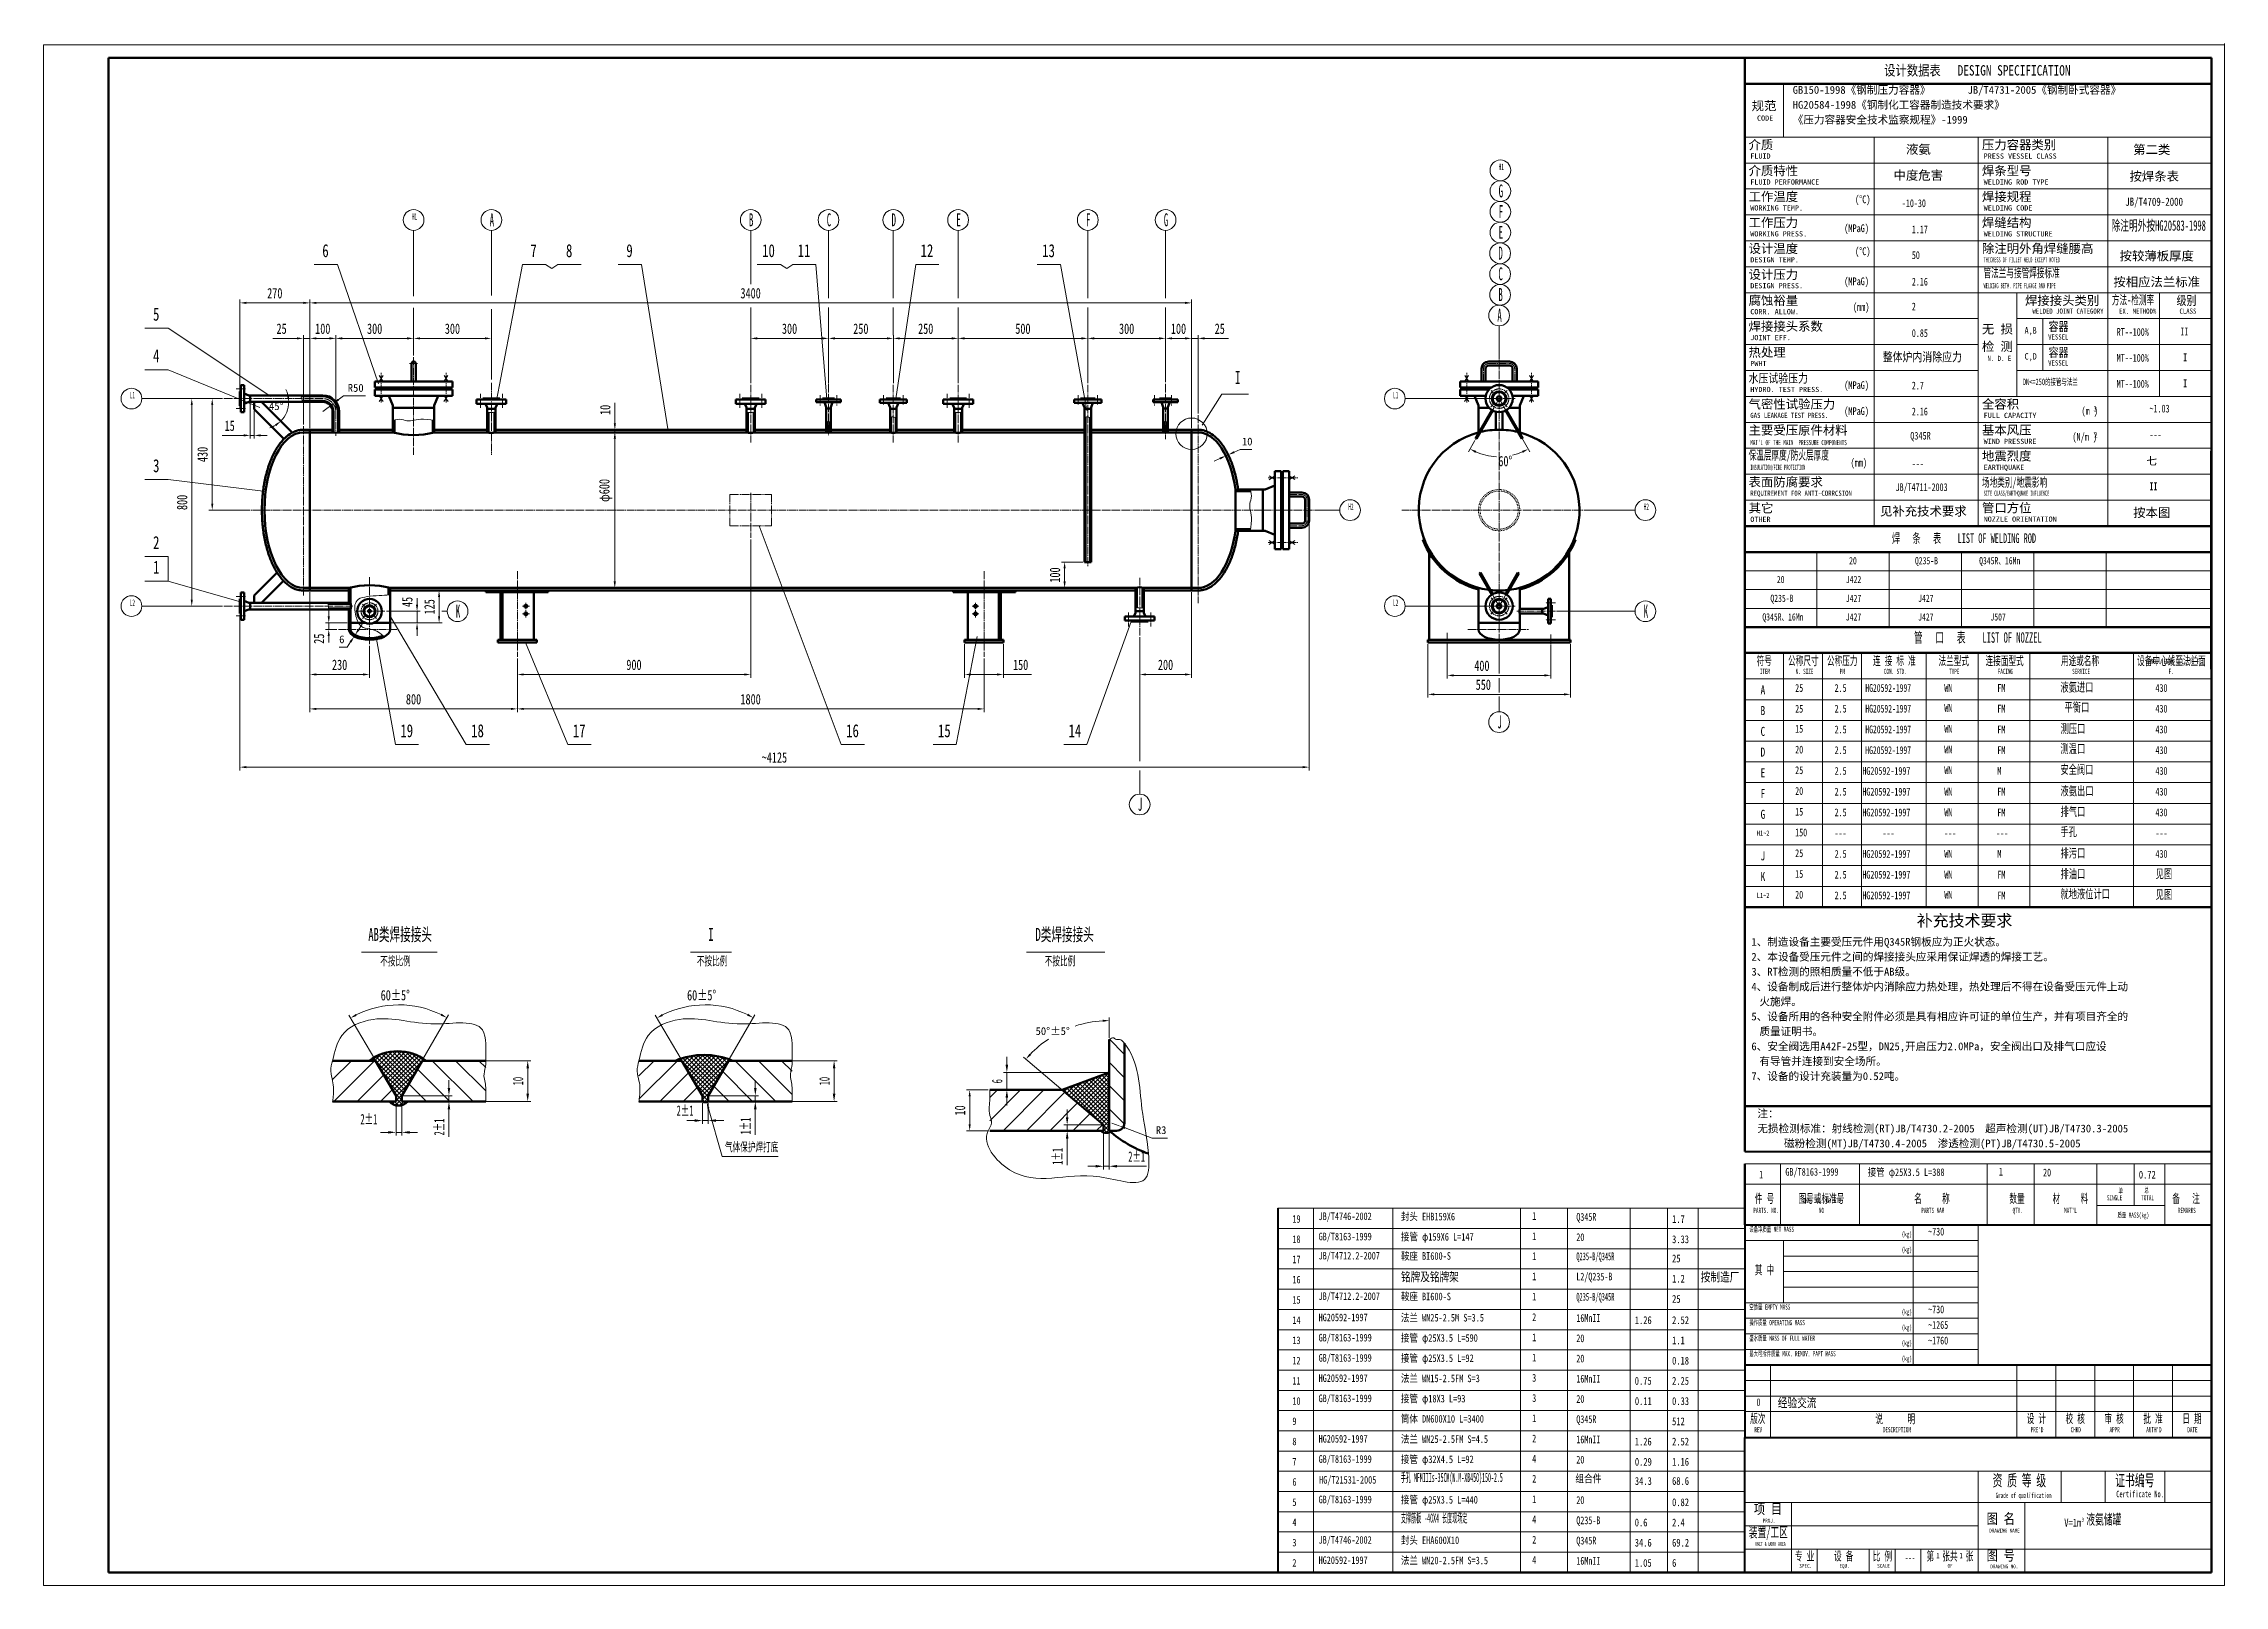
# Model space of a CAD drawing. Header units: millimetres. Extents: x 15989 to 24399, y 9854 to 15799.
import ezdxf

# ---------------------------------------------------------------- set-up
doc = ezdxf.new("R2010")
doc.units = ezdxf.units.MM
for name, pattern in [('EB_DASH', [6, 3, -3]), ('EB_DASHDOT', [39, 30, -3, 3, -3]), ('EB_DASHDOTDOT', [45, 30, -3, 3, -3, 3, -3])]:
    doc.linetypes.add(name, pattern=pattern)
doc.layers.add('CAXA0', color=7, linetype='Continuous', lineweight=70)
doc.layers.add('CAXA4', color=3, linetype='Continuous', lineweight=25)
doc.styles.add('113', font='', dxfattribs={"width": 0.65})
doc.styles.add('3', font='', dxfattribs={"width": 0.5})
doc.styles.add('HUALUC', font='')
doc.styles.add('style1', font='', dxfattribs={"width": 0.72})
doc.styles.add('style6', font='', dxfattribs={"width": 0.6})
doc.styles.add('TEXT', font='', dxfattribs={"width": 0.75})
doc.styles.add('UserTxtStyle11', font='', dxfattribs={"width": 0.4})
doc.styles.add('UserTxtStyle12', font='', dxfattribs={"width": 0.6})
doc.styles.add('UserTxtStyle13', font='', dxfattribs={"width": 0.8})
doc.styles.add('UserTxtStyle8', font='', dxfattribs={"width": 0.6})
doc.styles.add('样式 1', font='', dxfattribs={"width": 0.8})
doc.styles.add('样式 2', font='', dxfattribs={"width": 0.6})
doc.styles.add('样式 3', font='', dxfattribs={"width": 0.8})
doc.styles.get('113').set_extended_font_data('FangSong_GB2312')
doc.styles.get('3').set_extended_font_data('FangSong_GB2312')
doc.styles.get('HUALUC').set_extended_font_data('SimSun')
doc.styles.get('style1').set_extended_font_data('FangSong_GB2312')
doc.styles.get('style6').set_extended_font_data('FangSong_GB2312')
doc.styles.get('TEXT').set_extended_font_data('FangSong_GB2312')
doc.styles.get('UserTxtStyle11').set_extended_font_data('SimSun')
doc.styles.get('UserTxtStyle12').set_extended_font_data('SimSun')
doc.styles.get('UserTxtStyle13').set_extended_font_data('SimSun')
doc.styles.get('UserTxtStyle8').set_extended_font_data('FangSong_GB2312')
doc.styles.get('样式 1').set_extended_font_data('FangSong_GB2312')
doc.styles.get('样式 2').set_extended_font_data('FangSong_GB2312')
doc.styles.get('样式 3').set_extended_font_data('FangSong_GB2312')
doc.dimstyles.new('Copy of ISO-25', dxfattribs={"dimtxt": 2.5, "dimasz": 25, "dimexe": 12.5, "dimexo": 6.25, "dimgap": 10, "dimtad": 1, "dimtih": 1, "dimtoh": 1, "dimtxsty": 'Standard', "dimcen": 0, "dimadec": 0, "dimazin": 0, "dimtfac": 1, "dimtmove": 0, "dimatfit": 3, "dimfxl": 0, "dimtolj": 1, "dimtzin": 0, "dimarcsym": 0})
doc.dimstyles.new('ISO-25', dxfattribs={"dimtxt": 50, "dimasz": 25, "dimexe": 12.5, "dimexo": 6.25, "dimgap": 10, "dimtad": 1, "dimtxsty": 'style1', "dimcen": 0, "dimadec": 0, "dimazin": 0, "dimtfac": 1, "dimtmove": 0, "dimatfit": 3, "dimfxl": 0, "dimarcsym": 0})
doc.dimstyles.new('UserStyle21', dxfattribs={"dimtxt": 50, "dimasz": 25, "dimexe": 12.5, "dimexo": 6.25, "dimgap": 10, "dimtad": 1, "dimtxsty": 'style1', "dimcen": 0, "dimadec": 0, "dimazin": 0, "dimtfac": 1, "dimtmove": 2, "dimatfit": 3, "dimfxl": 0, "dimtolj": 1, "dimtzin": 0, "dimarcsym": 0})
doc.dimstyles.new('UserStyle22', dxfattribs={"dimtxt": 50, "dimasz": 25, "dimexe": 12.5, "dimexo": 6.25, "dimgap": 10, "dimtad": 1, "dimtxsty": 'style1', "dimcen": 0, "dimadec": 0, "dimazin": 0, "dimtfac": 1, "dimtmove": 1, "dimatfit": 3, "dimfxl": 0, "dimtolj": 1, "dimtzin": 0, "dimarcsym": 0})
doc.dimstyles.new('UserStyle23', dxfattribs={"dimtxt": 2.5, "dimasz": 25, "dimexe": 12.5, "dimexo": 6.25, "dimgap": 10, "dimtad": 1, "dimtih": 1, "dimtoh": 1, "dimtxsty": 'Standard', "dimcen": 0, "dimadec": 0, "dimazin": 0, "dimtfac": 1, "dimtmove": 1, "dimatfit": 3, "dimfxl": 0, "dimtolj": 1, "dimtzin": 0, "dimarcsym": 0})
doc.dimstyles.new('UserStyle24', dxfattribs={"dimtxt": 40, "dimasz": 30, "dimexe": 12.5, "dimexo": 6.25, "dimgap": 10, "dimtad": 1, "dimtxsty": 'style6', "dimcen": 0, "dimadec": 0, "dimazin": 0, "dimtfac": 1, "dimtmove": 2, "dimatfit": 3, "dimfxl": 0, "dimtolj": 1, "dimtzin": 0, "dimarcsym": 0})
doc.dimstyles.new('UserStyle25', dxfattribs={"dimtxt": 40, "dimasz": 30, "dimexe": 12.5, "dimexo": 6.25, "dimgap": 10, "dimtad": 1, "dimtxsty": 'style6', "dimcen": 0, "dimadec": 0, "dimazin": 0, "dimtfac": 1, "dimtmove": 0, "dimatfit": 3, "dimfxl": 0, "dimtolj": 1, "dimtzin": 0, "dimarcsym": 0})
doc.dimstyles.new('UserStyle26', dxfattribs={"dimtxt": 40, "dimasz": 30, "dimexe": 12.5, "dimexo": 6.25, "dimgap": 10, "dimtad": 1, "dimtxsty": 'style6', "dimcen": 0, "dimadec": 0, "dimazin": 0, "dimtfac": 1, "dimtmove": 1, "dimatfit": 3, "dimfxl": 0, "dimtolj": 1, "dimtzin": 0, "dimarcsym": 0})

msp = doc.modelspace()

# ---------------------------------------------------------------- texts
at = {"layer": 'CAXA0', "linetype": 'Continuous', "lineweight": 0, "attachment_point": 1}
for s, insert, char_height, style in [('\\fFangSong_GB2312|b0|i0|p34;设计数据表   DESIGN SPECIFICATION', (23086.763, 15716.065), 40, '样式 1'), ('\\fFangSong_GB2312|b0|i0|p34;H1', (21600.176, 15336.397), 25, '3'), ('\\fFangSong_GB2312|b0|i0|p34;G', (21600.176, 15256.397), 50, '3'), ('\\fFangSong_GB2312|b0|i0|p34;H1', (17409.094, 15144.938), 25, '3'), ('\\fFangSong_GB2312|b0|i0|p34;A', (17709.094, 15144.938), 50, '3'), ('\\fFangSong_GB2312|b0|i0|p34;B', (18709.094, 15144.938), 50, '3'), ('\\fFangSong_GB2312|b0|i0|p34;C', (19009.094, 15144.938), 50, '3'), ('\\fFangSong_GB2312|b0|i0|p34;D', (19259.094, 15144.938), 50, '3'), ('\\fFangSong_GB2312|b0|i0|p34;E', (19509.094, 15144.938), 50, '3'), ('\\fFangSong_GB2312|b0|i0|p34;F', (20009.094, 15144.938), 50, '3'), ('\\fFangSong_GB2312|b0|i0|p34;G', (20309.094, 15144.938), 50, '3'), ('\\fFangSong_GB2312|b0|i0|p34;F', (21600.176, 15176.397), 50, '3'), ('\\fFangSong_GB2312|b0|i0|p34;-10-30', (23155.448, 15198.801), 30, 'style1'), ('\\fFangSong_GB2312|b0|i0|p34;JB/T4709-2000', (24016.591, 15205.243), 31.5, '样式 1'), ('\\fFangSong_GB2312|b0|i0|p34;E', (21600.176, 15096.397), 50, '3'), ('\\fFangSong_GB2312|b0|i0|p34;1.17', (23193.764, 15097.782), 30, 'style1'), ('\\fFangSong_GB2312|b0|i0|p34;除注明外按HG20583-1998', (23963.792, 15117.85), 40.005, '样式 2'), ('\\fFangSong_GB2312|b0|i0|p34;6', (17063.721, 15025.843), 50, 'style1'), ('\\fFangSong_GB2312|b0|i0|p34;7', (17866.459, 15025.843), 50, 'style1'), ('\\fFangSong_GB2312|b0|i0|p34;8', (18003.528, 15025.843), 50, 'style1'), ('\\fFangSong_GB2312|b0|i0|p34;9', (18236.308, 15025.843), 50, 'style1'), ('\\fFangSong_GB2312|b0|i0|p34;10', (18760.009, 15025.843), 50, 'style1'), ('\\fFangSong_GB2312|b0|i0|p34;11', (18897.078, 15025.843), 50, 'style1'), ('\\fFangSong_GB2312|b0|i0|p34;12', (19370.965, 15025.843), 50, 'style1'), ('\\fFangSong_GB2312|b0|i0|p34;13', (19840.006, 15025.843), 50, 'style1'), ('\\fFangSong_GB2312|b0|i0|p34;D', (21599.248, 15016.408), 50, '3'), ('\\fFangSong_GB2312|b0|i0|p34;50', (23193.764, 14998.611), 30, 'style1'), ('\\fFangSong_GB2312|b0|i0|p34;THICKESS OF FILLET WELD EXCEPT NOTED', (23470.69, 14975.57), 20, '3'), ('\\fFangSong_GB2312|b0|i0|p34;C', (21599.248, 14936.408), 50, '3'), ('\\fFangSong_GB2312|b0|i0|p34;2.16', (23193.764, 14896.341), 30, 'style1'), ('\\fFangSong_GB2312|b0|i0|p34;管法兰与接管焊接标准', (23469.991, 14932.946), 35, '样式 2'), ('\\fFangSong_GB2312|b0|i0|p34;B', (21599.248, 14856.408), 50, '3'), ('\\fFangSong_GB2312|b0|i0|p34;WELDING BETW. PIPE FLANGE AND PIPE', (23470.69, 14875.57), 20, '3'), ('\\fFangSong_GB2312|b0|i0|p34;方法-检测率', (23965.314, 14828.602), 35, '样式 2'), ('\\fSimSun|b0|i0|p34;级别', (24214.793, 14826.297), 35, 'UserTxtStyle13'), ('\\fFangSong_GB2312|b0|i0|p34;5', (16411.025, 14780.776), 50, 'style1'), ('\\fFangSong_GB2312|b0|i0|p34;A', (21595.275, 14776.606), 50, '3'), ('\\fFangSong_GB2312|b0|i0|p34;2', (23193.764, 14800.27), 30, 'style1'), ('\\fFangSong_GB2312|b0|i0|p34;WELDED JOINT CATEGORY', (23658.703, 14777.615), 20, '样式 1'), ('\\fFangSong_GB2312|b0|i0|p34;容器', (23721.285, 14726.285), 35, '样式 1'), ('\\fFangSong_GB2312|b0|i0|p34;EX. METHOD%', (23992.78, 14777.615), 20, '样式 1'), ('\\fFangSong_GB2312|b0|i0|p34;CLASS', (24225.73, 14777.615), 20, '样式 1'), ('\\fFangSong_GB2312|b0|i0|p34;0.85', (23193.764, 14698), 30, 'style1'), ('\\fFangSong_GB2312|b0|i0|p34;A,B', (23628.408, 14705.79), 25, '样式 1'), ('\\fFangSong_GB2312|b0|i0|p34;VESSEL', (23719.293, 14677.866), 20, '样式 1'), ('\\fFangSong_GB2312|b0|i0|p34;RT--100%', (23983.81, 14702.365), 30, 'style1'), ('\\fFangSong_GB2312|b0|i0|p34;II', (24228.979, 14704.253), 30, 'style1'), ('\\fFangSong_GB2312|b0|i0|p34;4', (16411.025, 14620.318), 50, 'style1'), ('\\fFangSong_GB2312|b0|i0|p34;整体炉内消除应力', (23081.372, 14608.847), 35, '样式 1'), ('\\fFangSong_GB2312|b0|i0|p34;N. D. E', (23485.543, 14595.314), 20, '样式 1'), ('\\fFangSong_GB2312|b0|i0|p34;C,D', (23628.408, 14605.79), 25, '样式 1'), ('\\fFangSong_GB2312|b0|i0|p34;VESSEL', (23719.293, 14577.866), 20, '样式 1'), ('\\fFangSong_GB2312|b0|i0|p34;容器', (23721.285, 14626.285), 35, '样式 1'), ('\\fFangSong_GB2312|b0|i0|p34;MT--100%', (23983.81, 14602.365), 30, 'style1'), ('\\fFangSong_GB2312|b0|i0|p34;I', (24239.957, 14604.253), 30, 'style1'), ('\\fFangSong_GB2312|b0|i0|p34;I', (20583.664, 14536.446), 50, '样式 2'), ('\\fFangSong_GB2312|b0|i0|p34;水压试验压力', (22564.065, 14526.609), 35, '样式 1'), ('\\fFangSong_GB2312|b0|i0|p34;2.7', (23193.764, 14495.67), 30, 'style1'), ('\\fSimSun|b0|i0|p34;DN<=250的接管与法兰', (23621.745, 14507.432), 25.0005, 'UserTxtStyle12'), ('\\fFangSong_GB2312|b0|i0|p34;MT--100%', (23983.81, 14502.365), 30, 'style1'), ('\\fFangSong_GB2312|b0|i0|p34;I', (24239.957, 14504.253), 30, 'style1'), ('\\fFangSong_GB2312|b0|i0|p34;L1', (16321.016, 14456.067), 25, '3'), ('\\fFangSong_GB2312|b0|i0|p34;L1', (21193.086, 14456.067), 25, '3'), ('\\fFangSong_GB2312|b0|i0|p34;2.16', (23193.764, 14395.67), 30, 'style1'), ('\\fFangSong_GB2312|b0|i0|p34;3', (23894.251, 14400.805), 20, '样式 1'), ('\\fFangSong_GB2312|b0|i0|p34;~1.03', (24110.299, 14406.894), 30, 'style1'), ('\\fFangSong_GB2312|b0|i0|p34;GAS LEAKAGE TEST PRESS.', (22570.69, 14375.57), 20, '样式 1'), ('\\fFangSong_GB2312|b0|i0|p34;Q345R', (23187.631, 14301.74), 29.25, 'style1'), ('\\fFangSong_GB2312|b0|i0|p34;2', (23896.702, 14300.805), 20, '样式 1'), ('\\fFangSong_GB2312|b0|i0|p34;保温层厚度/防火层厚度', (22564.065, 14230.062), 35, '样式 2'), ("\\fFangSong_GB2312|b0|i0|p34;MAT'L OF THE MAIN  PRESSURE COMPONENTS", (22570.69, 14270.985), 20, '样式 2'), ('\\fFangSong_GB2312|b0|i0|p34;---', (24110.299, 14306.894), 30, 'style1'), ('\\fFangSong_GB2312|b0|i0|p34;3', (16411.025, 14196.752), 50, 'style1'), ('\\fFangSong_GB2312|b0|i0|p34;INSULATION/FIRE PROTECTION', (22570.69, 14175.57), 20, '3'), ('\\fFangSong_GB2312|b0|i0|p34;---', (23193.764, 14195.67), 30, 'style1'), ('\\fFangSong_GB2312|b0|i0|p34;场地类别/地震影响', (23464.065, 14125.489), 35, '样式 2'), ('\\fFangSong_GB2312|b0|i0|p34;REQUIREMENT FOR ANTI-CORRCSION', (22570.69, 14075.57), 20, '样式 1'), ('\\fFangSong_GB2312|b0|i0|p34;JB/T4711-2003', (23131.005, 14103.906), 30, 'style1'), ('\\fFangSong_GB2312|b0|i0|p34;SITE CLASS/EARTHQUAKE INFLUENCE', (23470.69, 14075.57), 20, '3'), ('\\fFangSong_GB2312|b0|i0|p34;II', (24110.299, 14106.894), 30, 'style1'), ('\\fFangSong_GB2312|b0|i0|p34;H2', (21020.518, 14026.067), 25, '3'), ('\\fFangSong_GB2312|b0|i0|p34;H2', (22159.447, 14026.067), 25, '3'), ('\\fFangSong_GB2312|b0|i0|p34;2', (16411.025, 13900.138), 50, 'style1'), ('\\fFangSong_GB2312|b0|i0|p34;焊   条   表    LIST OF WELDING ROD', (23117.253, 13910.682), 37.16129, '样式 2'), ('\\fFangSong_GB2312|b0|i0|p34;1', (16411.025, 13805.008), 50, 'style1'), ('\\fFangSong_GB2312|b0|i0|p34;20', (22951.87, 13819.33), 27.87097, '113'), ('\\fFangSong_GB2312|b0|i0|p34;Q235-B', (23205.704, 13819.33), 27.87097, '113'), ('\\fFangSong_GB2312|b0|i0|p34;Q345R、16Mn', (23453.334, 13819.33), 27.87097, '113'), ('\\fFangSong_GB2312|b0|i0|p34;20', (22673.16, 13746.865), 27.87097, '113'), ('\\fFangSong_GB2312|b0|i0|p34;J422', (22939.432, 13746.865), 27.87097, '113'), ('\\fFangSong_GB2312|b0|i0|p34;L2', (16321.016, 13656.067), 25, '3'), ('\\fFangSong_GB2312|b0|i0|p34;K', (17578.594, 13636.067), 50, '3'), ('\\fFangSong_GB2312|b0|i0|p34;L2', (21193.086, 13656.067), 25, '3'), ('\\fFangSong_GB2312|b0|i0|p34;K', (22159.447, 13636.067), 50, '3'), ('\\fFangSong_GB2312|b0|i0|p34;Q235-B', (22648.285, 13674.401), 27.87097, '113'), ('\\fFangSong_GB2312|b0|i0|p34;J427', (22939.432, 13674.169), 27.87097, '113'), ('\\fFangSong_GB2312|b0|i0|p34;J427', (23218.142, 13674.401), 27.87097, '113'), ('\\fFangSong_GB2312|b0|i0|p34;Q345R、16Mn', (22617.205, 13602.401), 27.87097, '113'), ('\\fFangSong_GB2312|b0|i0|p34;J427', (22939.432, 13602.401), 27.87097, '113'), ('\\fFangSong_GB2312|b0|i0|p34;J427', (23218.142, 13602.401), 27.87097, '113'), ('\\fFangSong_GB2312|b0|i0|p34;J507', (23496.851, 13602.401), 27.87097, '113'), ('\\fFangSong_GB2312|b0|i0|p34;管   口   表    LIST OF NOZZEL', (23201.863, 13529.037), 40, '样式 2'), ('\\fFangSong_GB2312|b0|i0|p34;符号', (22595.195, 13437.384), 35, '样式 2'), ('\\fFangSong_GB2312|b0|i0|p34;ITEM', (22607.513, 13388.525), 20, '样式 2'), ('\\fFangSong_GB2312|b0|i0|p34;公称尺寸', (22716.39, 13437.384), 35, '样式 2'), ('\\fFangSong_GB2312|b0|i0|p34;N. SIZE', (22745.143, 13388.525), 20, '样式 2'), ('\\fFangSong_GB2312|b0|i0|p34;公称压力', (22866.39, 13437.384), 35, '样式 2'), ('\\fFangSong_GB2312|b0|i0|p34;PN', (22915.753, 13388.525), 20, '样式 2'), ('\\fFangSong_GB2312|b0|i0|p34;连 接 标 准', (23043.799, 13437.384), 35, '样式 2'), ('\\fFangSong_GB2312|b0|i0|p34;CON. STD.', (23085.931, 13388.525), 20, '样式 2'), ('\\fFangSong_GB2312|b0|i0|p34;法兰型式', (23296.441, 13437.384), 35, '样式 2'), ('\\fFangSong_GB2312|b0|i0|p34;TYPE', (23337.563, 13388.525), 20, '样式 2'), ('\\fFangSong_GB2312|b0|i0|p34;连接面型式', (23477.868, 13437.384), 35, '样式 2'), ('\\fFangSong_GB2312|b0|i0|p34;FACING', (23525.153, 13388.525), 20, '样式 2'), ('\\fFangSong_GB2312|b0|i0|p34;用途或名称', (23768.955, 13437.384), 35, '样式 2'), ('\\fFangSong_GB2312|b0|i0|p34;SERVICE', (23812.12, 13388.525), 20, '样式 2'), ('\\fFangSong_GB2312|b0|i0|p34;设备中心线至法兰面', (24062.59, 13437.384), 35, '样式 2'), ('\\fFangSong_GB2312|b0|i0|p34;A', (22610.324, 13324.654), 35, 'TEXT'), ('\\fFangSong_GB2312|b0|i0|p34;25', (22743.821, 13329.597), 30, 'style1'), ('\\fFangSong_GB2312|b0|i0|p34;2.5', (22895.866, 13329.597), 30, 'style1'), ('\\fFangSong_GB2312|b0|i0|p34;HG20592-1997', (23014.424, 13329.597), 30, 'UserTxtStyle8'), ('\\fFangSong_GB2312|b0|i0|p34;WN', (23318.826, 13329.597), 30, 'style1'), ('\\fFangSong_GB2312|b0|i0|p34;FM', (23523.396, 13329.597), 30, 'style1'), ('\\fFangSong_GB2312|b0|i0|p34;430', (24133.178, 13329.597), 30, 'style1'), ('\\fFangSong_GB2312|b0|i0|p34;J', (21595.275, 13208.651), 50, '3'), ('\\fFangSong_GB2312|b0|i0|p34;B', (22610.324, 13244.883), 35, 'TEXT'), ('\\fFangSong_GB2312|b0|i0|p34;25', (22743.821, 13249.369), 30, 'style1'), ('\\fFangSong_GB2312|b0|i0|p34;2.5', (22895.866, 13249.826), 30, 'style1'), ('\\fFangSong_GB2312|b0|i0|p34;HG20592-1997', (23014.424, 13249.826), 30, 'UserTxtStyle8'), ('\\fFangSong_GB2312|b0|i0|p34;WN', (23318.826, 13252.227), 30, 'style1'), ('\\fFangSong_GB2312|b0|i0|p34;FM', (23523.396, 13249.597), 30, 'style1'), ('\\fFangSong_GB2312|b0|i0|p34;430', (24133.178, 13249.826), 30, 'style1'), ('\\fFangSong_GB2312|b0|i0|p34;19', (17364.856, 13174.77), 50, 'style1'), ('\\fFangSong_GB2312|b0|i0|p34;18', (17637.912, 13174.77), 50, 'style1'), ('\\fFangSong_GB2312|b0|i0|p34;17', (18029.83, 13174.77), 50, 'style1'), ('\\fFangSong_GB2312|b0|i0|p34;16', (19084.03, 13174.77), 50, 'style1'), ('\\fFangSong_GB2312|b0|i0|p34;15', (19438.096, 13174.77), 50, 'style1'), ('\\fFangSong_GB2312|b0|i0|p34;14', (19941.674, 13174.77), 50, 'style1'), ('\\fFangSong_GB2312|b0|i0|p34;C', (22610.324, 13164.654), 35, 'TEXT'), ('\\fFangSong_GB2312|b0|i0|p34;15', (22743.821, 13172.227), 30, 'style1'), ('\\fFangSong_GB2312|b0|i0|p34;2.5', (22895.866, 13169.597), 30, 'style1'), ('\\fFangSong_GB2312|b0|i0|p34;HG20592-1997', (23014.424, 13169.826), 30, 'UserTxtStyle8'), ('\\fFangSong_GB2312|b0|i0|p34;WN', (23318.826, 13172.227), 30, 'style1'), ('\\fFangSong_GB2312|b0|i0|p34;FM', (23523.396, 13169.597), 30, 'style1'), ('\\fFangSong_GB2312|b0|i0|p34;430', (24133.178, 13169.597), 30, 'style1'), ('\\fFangSong_GB2312|b0|i0|p34;D', (22610.324, 13084.883), 35, 'TEXT'), ('\\fFangSong_GB2312|b0|i0|p34;20', (22743.821, 13091.959), 30, 'style1'), ('\\fFangSong_GB2312|b0|i0|p34;2.5', (22895.866, 13089.826), 30, 'style1'), ('\\fFangSong_GB2312|b0|i0|p34;HG20592-1997', (23014.22, 13089.826), 30, 'UserTxtStyle8'), ('\\fFangSong_GB2312|b0|i0|p34;WN', (23318.623, 13092.227), 30, 'style1'), ('\\fFangSong_GB2312|b0|i0|p34;FM', (23523.396, 13089.597), 30, 'style1'), ('\\fFangSong_GB2312|b0|i0|p34;430', (24133.178, 13089.826), 30, 'style1'), ('\\fFangSong_GB2312|b0|i0|p34;E', (22610.324, 13004.654), 35, 'TEXT'), ('\\fFangSong_GB2312|b0|i0|p34;25', (22743.821, 13012.456), 30, 'style1'), ('\\fFangSong_GB2312|b0|i0|p34;2.5', (22895.866, 13009.826), 30, 'style1'), ('\\fFangSong_GB2312|b0|i0|p34;HG20592-1997', (23002.873, 13009.826), 30, 'style1'), ('\\fFangSong_GB2312|b0|i0|p34;WN', (23318.826, 13012.227), 30, 'style1'), ('\\fFangSong_GB2312|b0|i0|p34;M', (23523.192, 13009.597), 30, 'style1'), ('\\fFangSong_GB2312|b0|i0|p34;430', (24133.178, 13009.826), 30, 'style1'), ('\\fFangSong_GB2312|b0|i0|p34;J', (20209.094, 12891.019), 50, '3'), ('\\fFangSong_GB2312|b0|i0|p34;F', (22610.324, 12924.883), 35, 'TEXT'), ('\\fFangSong_GB2312|b0|i0|p34;20', (22743.821, 12932.456), 30, 'style1'), ('\\fFangSong_GB2312|b0|i0|p34;2.5', (22895.866, 12929.597), 30, 'style1'), ('\\fFangSong_GB2312|b0|i0|p34;HG20592-1997', (23002.873, 12929.597), 30, 'style1'), ('\\fFangSong_GB2312|b0|i0|p34;WN', (23318.826, 12929.826), 30, 'style1'), ('\\fFangSong_GB2312|b0|i0|p34;FM', (23523.396, 12929.597), 30, 'style1'), ('\\fFangSong_GB2312|b0|i0|p34;430', (24133.178, 12929.826), 30, 'style1'), ('\\fFangSong_GB2312|b0|i0|p34;G', (22610.324, 12844.883), 35, 'TEXT'), ('\\fFangSong_GB2312|b0|i0|p34;15', (22743.821, 12852.456), 30, 'style1'), ('\\fFangSong_GB2312|b0|i0|p34;2.5', (22895.866, 12849.826), 30, 'style1'), ('\\fFangSong_GB2312|b0|i0|p34;HG20592-1997', (23002.873, 12849.597), 30, 'style1'), ('\\fFangSong_GB2312|b0|i0|p34;WN', (23318.826, 12849.826), 30, 'style1'), ('\\fFangSong_GB2312|b0|i0|p34;FM', (23523.396, 12849.597), 30, 'style1'), ('\\fFangSong_GB2312|b0|i0|p34;430', (24133.178, 12849.826), 30, 'style1'), ('\\fFangSong_GB2312|b0|i0|p34;H1~2', (22595.512, 12764.883), 19.999, 'TEXT'), ('\\fFangSong_GB2312|b0|i0|p34;150', (22743.821, 12772.456), 30, 'style1'), ('\\fFangSong_GB2312|b0|i0|p34;---', (22895.866, 12769.826), 30, 'style1'), ('\\fFangSong_GB2312|b0|i0|p34;---', (23080.187, 12769.597), 30, 'style1'), ('\\fFangSong_GB2312|b0|i0|p34;---', (23318.826, 12769.826), 30, 'style1'), ('\\fFangSong_GB2312|b0|i0|p34;---', (23519.03, 12769.826), 30, 'style1'), ('\\fFangSong_GB2312|b0|i0|p34;---', (24133.178, 12769.826), 30, 'style1'), ('\\fFangSong_GB2312|b0|i0|p34;J', (22610.324, 12684.883), 35, 'TEXT'), ('\\fFangSong_GB2312|b0|i0|p34;25', (22743.821, 12692.456), 30, 'style1'), ('\\fFangSong_GB2312|b0|i0|p34;2.5', (22895.866, 12689.826), 30, 'style1'), ('\\fFangSong_GB2312|b0|i0|p34;HG20592-1997', (23002.873, 12689.597), 30, 'style1'), ('\\fFangSong_GB2312|b0|i0|p34;WN', (23318.826, 12689.826), 30, 'style1'), ('\\fFangSong_GB2312|b0|i0|p34;M', (23523.6, 12689.597), 30, 'style1'), ('\\fFangSong_GB2312|b0|i0|p34;430', (24133.178, 12689.826), 30, 'style1'), ('\\fFangSong_GB2312|b0|i0|p34;K', (22610.324, 12604.883), 35, 'TEXT'), ('\\fFangSong_GB2312|b0|i0|p34;20', (22743.821, 12532.456), 30, 'style1'), ('\\fFangSong_GB2312|b0|i0|p34;15', (22743.821, 12612.456), 30, 'style1'), ('\\fFangSong_GB2312|b0|i0|p34;2.5', (22895.866, 12609.597), 30, 'style1'), ('\\fFangSong_GB2312|b0|i0|p34;HG20592-1997', (23002.873, 12609.597), 30, 'style1'), ('\\fFangSong_GB2312|b0|i0|p34;WN', (23318.826, 12609.826), 30, 'style1'), ('\\fFangSong_GB2312|b0|i0|p34;WN', (23318.826, 12532.227), 30, 'style1'), ('\\fFangSong_GB2312|b0|i0|p34;FM', (23523.6, 12609.597), 30, 'style1'), ('\\fFangSong_GB2312|b0|i0|p34;L1~2', (22595.512, 12524.883), 19.999, 'TEXT'), ('\\fFangSong_GB2312|b0|i0|p34;2.5', (22895.866, 12529.826), 30, 'style1'), ('\\fFangSong_GB2312|b0|i0|p34;HG20592-1997', (23002.873, 12529.826), 30, 'style1'), ('\\fFangSong_GB2312|b0|i0|p34;FM', (23523.6, 12529.597), 30, 'style1'), ('\\fSimSun|b0|i0|p34;AB类焊接接头', (17241.187, 12389.402), 50, 'UserTxtStyle12'), ('\\fFangSong_GB2312|b0|i0|p34;I', (18552.444, 12389.402), 50, '样式 2'), ('\\fSimSun|b0|i0|p34;D类焊接接头', (19814.087, 12389.402), 50, 'UserTxtStyle12'), ('\\fSimSun|b0|i0|p34;不按比例', (17287.106, 12279.558), 35, 'UserTxtStyle12'), ('\\fSimSun|b0|i0|p34;不按比例', (18508.157, 12279.558), 35, 'UserTxtStyle12'), ('\\fSimSun|b0|i0|p34;不按比例', (19849.705, 12279.558), 35, 'UserTxtStyle12'), ('\\fSimSun|b0|i0|p34;气体保护焊打底', (18616.571, 11562.535), 35, 'UserTxtStyle12'), ('\\fFangSong_GB2312|b0|i0|p34;1', (22604.766, 11452.881), 29.25, 'style1'), ('\\fFangSong_GB2312|b0|i0|p34;GB/T8163-1999', (22705.922, 11463.172), 29.25, 'style1'), ('\\fSimSun|b0|i0|p34;接管 φ25X3.5 L=388', (23023.311, 11462.052), 29.24854, 'UserTxtStyle13'), ('\\fFangSong_GB2312|b0|i0|p34;1', (23529.711, 11464.61), 30, 'style1'), ('\\fFangSong_GB2312|b0|i0|p34;20', (23699.834, 11461.111), 30, 'style1'), ('\\fFangSong_GB2312|b0|i0|p34;0.72', (24069.052, 11452.889), 30, '样式 3'), ('\\fFangSong_GB2312|b0|i0|p34;件 号', (22587.985, 11363.723), 35, '样式 2'), ('\\fFangSong_GB2312|b0|i0|p34;图号或标准号', (22757.016, 11363.723), 35, '样式 2'), ('\\fFangSong_GB2312|b0|i0|p34;名     称', (23202.446, 11363.723), 35, '样式 2'), ('\\fFangSong_GB2312|b0|i0|p34;数量', (23569.809, 11363.723), 35, '样式 2'), ('\\fFangSong_GB2312|b0|i0|p34;材     料', (23736.587, 11363.723), 35, '样式 2'), ('\\fFangSong_GB2312|b0|i0|p34;SINGLE', (23946.045, 11358.761), 20, '样式 2'), ('\\fFangSong_GB2312|b0|i0|p34;单', (23990.763, 11385.794), 20, '样式 2'), ('\\fFangSong_GB2312|b0|i0|p34;TOTAL', (24078.393, 11358.761), 20, '样式 2'), ('\\fFangSong_GB2312|b0|i0|p34;总', (24090.763, 11388.294), 20, '样式 2'), ('\\fFangSong_GB2312|b0|i0|p34;备   注', (24198.307, 11363.723), 35, '样式 2'), ('\\fFangSong_GB2312|b0|i0|p34;19', (20804.766, 11281.749), 29.25, 'style1'), ('\\fFangSong_GB2312|b0|i0|p34;JB/T4746-2002', (20905.922, 11292.041), 29.25, 'style1'), ('\\fSimSun|b0|i0|p34;封头 EHB159X6', (21223.311, 11290.92), 29.24854, 'UserTxtStyle13'), ('\\fFangSong_GB2312|b0|i0|p34;1', (21729.711, 11293.479), 30, 'style1'), ('\\fFangSong_GB2312|b0|i0|p34;Q345R', (21899.834, 11289.98), 30, 'style1'), ('\\fFangSong_GB2312|b0|i0|p34;1.7', (22269.052, 11281.757), 30, '样式 3'), ('\\fFangSong_GB2312|b0|i0|p34;PARTS. NO.', (22582.773, 11310.133), 20, '样式 2'), ('\\fFangSong_GB2312|b0|i0|p34;PARTS NAM', (23230.373, 11310.133), 20, '样式 2'), ('\\fFangSong_GB2312|b0|i0|p34;QTY.', (23582.275, 11310.133), 20, '样式 2'), ("\\fFangSong_GB2312|b0|i0|p34;MAT'L", (23780.994, 11310.133), 20, '样式 2'), ('\\fFangSong_GB2312|b0|i0|p34;质量 MASS(kg)', (23986.814, 11291.858), 20, '样式 2'), ('\\fFangSong_GB2312|b0|i0|p34;REMARKS', (24220.053, 11310.133), 20, '样式 2'), ('\\fFangSong_GB2312|b0|i0|p34;18', (20804.766, 11203.749), 29.25, 'style1'), ('\\fFangSong_GB2312|b0|i0|p34;GB/T8163-1999', (20905.922, 11214.041), 29.25, 'style1'), ('\\fSimSun|b0|i0|p34;接管 φ159X6 L=147', (21223.311, 11212.92), 29.24854, 'UserTxtStyle13'), ('\\fFangSong_GB2312|b0|i0|p34;1', (21729.711, 11215.479), 30, 'style1'), ('\\fFangSong_GB2312|b0|i0|p34;20', (21899.834, 11211.98), 30, 'style1'), ('\\fFangSong_GB2312|b0|i0|p34;3.33', (22269.052, 11203.757), 30, '样式 3'), ('\\fSimSun|b0|i0|p34;设备净质量 NET MASS              ', (22566.93, 11237.4), 19.999, 'UserTxtStyle12'), ('\\fFangSong_GB2312|b0|i0|p34;(kg)', (23154.721, 11218.728), 20, '样式 2'), ('\\fFangSong_GB2312|b0|i0|p34;~730', (23256.712, 11233.375), 30, 'style1'), ('\\fFangSong_GB2312|b0|i0|p34;17', (20804.766, 11125.749), 29.25, 'style1'), ('\\fFangSong_GB2312|b0|i0|p34;JB/T4712.2-2007', (20905.922, 11140.041), 29.25, 'style1'), ('\\fSimSun|b0|i0|p34;鞍座 BI600-S', (21223.311, 11139), 29.24854, 'UserTxtStyle13'), ('\\fFangSong_GB2312|b0|i0|p34;1', (21729.711, 11138.65), 30, 'style1'), ('\\fFangSong_GB2312|b0|i0|p34;Q235-B/Q345R', (21899.834, 11137.98), 30, '3'), ('\\fFangSong_GB2312|b0|i0|p34;25', (22269.052, 11129.76), 30, '样式 3'), ('\\fFangSong_GB2312|b0|i0|p34;(kg)', (23154.721, 11158.728), 20, '样式 2'), ('\\fFangSong_GB2312|b0|i0|p34;16', (20804.766, 11047.749), 29.25, 'style1'), ('\\fSimSun|b0|i0|p34;铭牌及铭牌架', (21223.311, 11061), 34.125, 'UserTxtStyle13'), ('\\fFangSong_GB2312|b0|i0|p34;1', (21729.711, 11060.65), 30, 'style1'), ('\\fFangSong_GB2312|b0|i0|p34;L2/Q235-B', (21899.834, 11059.98), 30, 'style1'), ('\\fFangSong_GB2312|b0|i0|p34;1.2', (22269.052, 11051.76), 30, '样式 3'), ('\\fSimSun|b0|i0|p34;按制造厂', (22379.628, 11059.977), 34.125, 'UserTxtStyle13'), ('\\fFangSong_GB2312|b0|i0|p34;其 中', (22587.985, 11088.102), 35, '样式 2'), ('\\fFangSong_GB2312|b0|i0|p34;15', (20804.766, 10969.749), 29.25, 'style1'), ('\\fFangSong_GB2312|b0|i0|p34;JB/T4712.2-2007', (20905.922, 10984.041), 29.25, 'style1'), ('\\fSimSun|b0|i0|p34;鞍座 BI600-S', (21223.311, 10983), 29.24854, 'UserTxtStyle13'), ('\\fFangSong_GB2312|b0|i0|p34;1', (21729.711, 10982.65), 30, 'style1'), ('\\fFangSong_GB2312|b0|i0|p34;Q235-B/Q345R', (21899.834, 10981.98), 30, '3'), ('\\fFangSong_GB2312|b0|i0|p34;25', (22269.052, 10973.76), 30, '样式 3'), ('\\fSimSun|b0|i0|p34;空质量 EMPTY MASS              ', (22566.93, 10937.4), 19.999, 'UserTxtStyle12'), ('\\fFangSong_GB2312|b0|i0|p34;~730', (23256.712, 10933.375), 30, 'style1'), ('\\fFangSong_GB2312|b0|i0|p34;14', (20804.766, 10891.749), 29.25, 'style1'), ('\\fFangSong_GB2312|b0|i0|p34;HG20592-1997', (20905.922, 10902.041), 29.25, 'style1'), ('\\fSimSun|b0|i0|p34;法兰 WN25-2.5M S=3.5', (21223.311, 10900.92), 29.24854, 'UserTxtStyle13'), ('\\fFangSong_GB2312|b0|i0|p34;2', (21729.711, 10903.479), 30, 'style1'), ('\\fFangSong_GB2312|b0|i0|p34;16MnII', (21899.834, 10899.98), 30, 'style1'), ('\\fFangSong_GB2312|b0|i0|p34;1.26', (22125.082, 10891.757), 30, '样式 3'), ('\\fFangSong_GB2312|b0|i0|p34;2.52', (22269.052, 10891.757), 30, '样式 3'), ('\\fSimSun|b0|i0|p34;操作质量 OPERATING MASS              ', (22566.93, 10877.4), 19.999, 'UserTxtStyle12'), ('\\fFangSong_GB2312|b0|i0|p34;(kg)', (23154.721, 10918.728), 20, '样式 2'), ('\\fFangSong_GB2312|b0|i0|p34;(kg)', (23154.721, 10858.728), 20, '样式 2'), ('\\fFangSong_GB2312|b0|i0|p34;~1265', (23256.712, 10873.375), 30, 'style1'), ('\\fFangSong_GB2312|b0|i0|p34;13', (20804.766, 10813.749), 29.25, 'style1'), ('\\fFangSong_GB2312|b0|i0|p34;GB/T8163-1999', (20905.922, 10824.041), 29.25, 'style1'), ('\\fSimSun|b0|i0|p34;接管 φ25X3.5 L=590', (21223.311, 10822.92), 29.24854, 'UserTxtStyle13'), ('\\fFangSong_GB2312|b0|i0|p34;1', (21729.711, 10825.479), 30, 'style1'), ('\\fFangSong_GB2312|b0|i0|p34;20', (21899.834, 10821.98), 30, 'style1'), ('\\fFangSong_GB2312|b0|i0|p34;1.1', (22269.052, 10813.757), 30, '样式 3'), ('\\fSimSun|b0|i0|p34;盛水质量 MASS OF FULL WATER              ', (22566.93, 10817.4), 19.999, 'UserTxtStyle12'), ('\\fFangSong_GB2312|b0|i0|p34;(kg)', (23154.721, 10798.728), 20, '样式 2'), ('\\fFangSong_GB2312|b0|i0|p34;~1760', (23256.712, 10813.375), 30, 'style1'), ('\\fFangSong_GB2312|b0|i0|p34;12', (20804.766, 10735.749), 29.25, 'style1'), ('\\fFangSong_GB2312|b0|i0|p34;GB/T8163-1999', (20905.922, 10746.041), 29.25, 'style1'), ('\\fSimSun|b0|i0|p34;接管 φ25X3.5 L=92', (21223.311, 10744.92), 29.24854, 'UserTxtStyle13'), ('\\fFangSong_GB2312|b0|i0|p34;1', (21729.711, 10747.479), 30, 'style1'), ('\\fFangSong_GB2312|b0|i0|p34;20', (21899.834, 10743.98), 30, 'style1'), ('\\fFangSong_GB2312|b0|i0|p34;0.18', (22269.052, 10735.757), 30, '样式 3'), ('\\fSimSun|b0|i0|p34;最大可拆件质量 MAX. REMOV. PAPT MASS              ', (22566.93, 10757.4), 19.999, 'UserTxtStyle12'), ('\\fFangSong_GB2312|b0|i0|p34;(kg)', (23154.721, 10738.728), 20, '样式 2'), ('\\fFangSong_GB2312|b0|i0|p34;11', (20804.766, 10657.749), 29.25, 'style1'), ('\\fFangSong_GB2312|b0|i0|p34;HG20592-1997', (20905.922, 10668.041), 29.25, 'style1'), ('\\fSimSun|b0|i0|p34;法兰 WN15-2.5FM S=3', (21223.311, 10666.92), 29.24854, 'UserTxtStyle13'), ('\\fFangSong_GB2312|b0|i0|p34;3', (21729.711, 10669.479), 30, 'style1'), ('\\fFangSong_GB2312|b0|i0|p34;16MnII', (21899.834, 10665.98), 30, 'style1'), ('\\fFangSong_GB2312|b0|i0|p34;0.75', (22125.082, 10657.757), 30, '样式 3'), ('\\fFangSong_GB2312|b0|i0|p34;2.25', (22269.052, 10657.757), 30, '样式 3'), ('\\fFangSong_GB2312|b0|i0|p34;10', (20804.766, 10579.749), 29.25, 'style1'), ('\\fFangSong_GB2312|b0|i0|p34;GB/T8163-1999', (20905.922, 10590.041), 29.25, 'style1'), ('\\fSimSun|b0|i0|p34;接管 φ18X3 L=93', (21223.311, 10588.92), 29.24854, 'UserTxtStyle13'), ('\\fSimSun|b0|i0|p34;筒体 DN600X10 L=3400', (21223.311, 10511), 29.24854, 'UserTxtStyle13'), ('\\fFangSong_GB2312|b0|i0|p34;3', (21729.711, 10591.479), 30, 'style1'), ('\\fFangSong_GB2312|b0|i0|p34;1', (21729.711, 10513.561), 30, 'style1'), ('\\fFangSong_GB2312|b0|i0|p34;20', (21899.834, 10587.98), 30, 'style1'), ('\\fFangSong_GB2312|b0|i0|p34;0.11', (22125.559, 10579.757), 30, '样式 3'), ('\\fFangSong_GB2312|b0|i0|p34;0.33', (22269.052, 10579.757), 30, '样式 3'), ('\\fFangSong_GB2312|b0|i0|p34;0', (22594.296, 10575.008), 29.25, 'style1'), ('\\fSimSun|b0|i0|p34;经验交流', (22676.864, 10575.16), 34.125, 'UserTxtStyle13'), ('\\fFangSong_GB2312|b0|i0|p34;9', (20804.766, 10501.749), 29.25, 'style1'), ('\\fFangSong_GB2312|b0|i0|p34;HG20592-1997', (20905.922, 10434.041), 29.25, 'style1'), ('\\fSimSun|b0|i0|p34;法兰 WN25-2.5FM S=4.5', (21223.311, 10432.92), 29.24854, 'UserTxtStyle13'), ('\\fFangSong_GB2312|b0|i0|p34;2', (21729.711, 10435.479), 30, 'style1'), ('\\fFangSong_GB2312|b0|i0|p34;Q345R', (21899.834, 10509.98), 30, 'style1'), ('\\fFangSong_GB2312|b0|i0|p34;16MnII', (21899.834, 10431.98), 30, 'style1'), ('\\fFangSong_GB2312|b0|i0|p34;512', (22269.052, 10501.76), 30, '样式 3'), ('\\fFangSong_GB2312|b0|i0|p34;8', (20804.766, 10423.749), 29.25, 'style1'), ('\\fFangSong_GB2312|b0|i0|p34;7', (20804.766, 10345.749), 29.25, 'style1'), ('\\fFangSong_GB2312|b0|i0|p34;GB/T8163-1999', (20905.922, 10356.041), 29.25, 'style1'), ('\\fSimSun|b0|i0|p34;接管 φ32X4.5 L=92', (21223.311, 10354.92), 29.24854, 'UserTxtStyle13'), ('\\fFangSong_GB2312|b0|i0|p34;4', (21729.711, 10357.479), 30, 'style1'), ('\\fFangSong_GB2312|b0|i0|p34;20', (21899.834, 10353.98), 30, 'style1'), ('\\fFangSong_GB2312|b0|i0|p34;1.26', (22125.082, 10423.757), 30, '样式 3'), ('\\fFangSong_GB2312|b0|i0|p34;0.29', (22125.559, 10345.757), 30, '样式 3'), ('\\fFangSong_GB2312|b0|i0|p34;2.52', (22269.052, 10423.757), 30, '样式 3'), ('\\fFangSong_GB2312|b0|i0|p34;1.16', (22269.052, 10345.757), 30, '样式 3'), ('\\fFangSong_GB2312|b0|i0|p34;6', (20804.766, 10267.749), 29.25, 'style1'), ('\\fFangSong_GB2312|b0|i0|p34;HG/T21531-2005', (20907.882, 10275.777), 29.25, 'style1'), ('\\fSimSun|b0|i0|p34;手孔 MFMIIIs-35CM(N.M-XB450)150-2.5', (21222.71, 10287.849), 35, 'UserTxtStyle11'), ('\\fFangSong_GB2312|b0|i0|p34;2', (21729.711, 10280.65), 30, 'style1'), ('\\fSimSun|b0|i0|p34;组合件', (21896.084, 10281), 30, 'UserTxtStyle13'), ('\\fFangSong_GB2312|b0|i0|p34;34.3', (22125.559, 10271.76), 30, '样式 3'), ('\\fFangSong_GB2312|b0|i0|p34;68.6', (22269.052, 10271.76), 30, '样式 3'), ('\\fFangSong_GB2312|b0|i0|p34;资 质 等 级', (23505.31, 10281.493), 45, '样式 2'), ('\\fFangSong_GB2312|b0|i0|p34;证书编号', (23978.018, 10281.493), 45, '样式 2'), ('\\fFangSong_GB2312|b0|i0|p34;5', (20804.766, 10189.749), 29.25, 'style1'), ('\\fFangSong_GB2312|b0|i0|p34;GB/T8163-1999', (20905.922, 10200.041), 29.25, 'style1'), ('\\fSimSun|b0|i0|p34;接管 φ25X3.5 L=440', (21223.311, 10198.92), 29.24854, 'UserTxtStyle13'), ('\\fFangSong_GB2312|b0|i0|p34;1', (21729.711, 10201.479), 30, 'style1'), ('\\fFangSong_GB2312|b0|i0|p34;20', (21899.834, 10197.98), 30, 'style1'), ('\\fFangSong_GB2312|b0|i0|p34;0.82', (22269.052, 10189.757), 30, '样式 3'), ('\\fFangSong_GB2312|b0|i0|p34;Grade of qualification', (23516.843, 10211.365), 20, '样式 2'), ('\\fFangSong_GB2312|b0|i0|p34;Certificate No.', (23982.045, 10219.048), 25, '样式 2'), ('\\fFangSong_GB2312|b0|i0|p34;4', (20804.766, 10111.749), 29.25, 'style1'), ('\\fSimSun|b0|i0|p34;支撑筋板 -40X4 长度现场定', (21223.311, 10131.526), 35, 'UserTxtStyle11'), ('\\fFangSong_GB2312|b0|i0|p34;4', (21729.711, 10123.479), 30, 'style1'), ('\\fFangSong_GB2312|b0|i0|p34;Q235-B', (21899.834, 10119.98), 30, 'style1'), ('\\fFangSong_GB2312|b0|i0|p34;0.6', (22125.082, 10111.757), 30, '样式 3'), ('\\fFangSong_GB2312|b0|i0|p34;2.4', (22269.052, 10111.757), 30, '样式 3'), ('\\fFangSong_GB2312|b0|i0|p34;项 目', (22584.143, 10169.146), 40, '样式 1'), ('\\fFangSong_GB2312|b0|i0|p34;PROJ.', (22618.395, 10111.394), 15, '样式 1'), ('\\fFangSong_GB2312|b0|i0|p34;图 名', (23482.052, 10131.338), 40, '样式 1'), ('\\fFangSong_GB2312|b0|i0|p34;V=1m', (23781.454, 10111.057), 30, '样式 1'), ('\\fFangSong_GB2312|b0|i0|p34;3', (23848.188, 10115.237), 15, '样式 1'), ('\\fFangSong_GB2312|b0|i0|p34;3', (20804.766, 10033.749), 29.25, 'style1'), ('\\fFangSong_GB2312|b0|i0|p34;JB/T4746-2002', (20905.922, 10044.041), 29.25, 'style1'), ('\\fSimSun|b0|i0|p34;封头 EHA600X10', (21223.311, 10042.92), 29.24854, 'UserTxtStyle13'), ('\\fFangSong_GB2312|b0|i0|p34;2', (21729.711, 10045.479), 30, 'style1'), ('\\fFangSong_GB2312|b0|i0|p34;Q345R', (21899.834, 10041.98), 30, 'style1'), ('\\fFangSong_GB2312|b0|i0|p34;34.6', (22125.082, 10033.757), 30, '样式 3'), ('\\fFangSong_GB2312|b0|i0|p34;69.2', (22269.052, 10033.757), 30, '样式 3'), ('\\fFangSong_GB2312|b0|i0|p34;装置/工区', (22564.923, 10079.146), 40, '样式 2'), ('\\fFangSong_GB2312|b0|i0|p34;UNIT & WORK AREA', (22589.55, 10021.394), 15, '样式 2'), ('\\fFangSong_GB2312|b0|i0|p34;DRAWING NAME', (23492.294, 10073.007), 15, '样式 1'), ('\\fFangSong_GB2312|b0|i0|p34;2', (20804.766, 9955.749), 29.25, 'style1'), ('\\fFangSong_GB2312|b0|i0|p34;HG20592-1997', (20905.922, 9966.041), 29.25, 'style1'), ('\\fSimSun|b0|i0|p34;法兰 WN20-2.5FM S=3.5', (21223.311, 9964.92), 29.24854, 'UserTxtStyle13'), ('\\fFangSong_GB2312|b0|i0|p34;4', (21729.711, 9967.479), 30, 'style1'), ('\\fFangSong_GB2312|b0|i0|p34;16MnII', (21899.834, 9963.98), 30, 'style1'), ('\\fFangSong_GB2312|b0|i0|p34;1.05', (22125.082, 9955.757), 30, '样式 3'), ('\\fFangSong_GB2312|b0|i0|p34;6', (22269.052, 9955.757), 30, '样式 3'), ('\\fFangSong_GB2312|b0|i0|p34;专 业', (22742.985, 9984.853), 35, '样式 2'), ('\\fFangSong_GB2312|b0|i0|p34;SPEC.', (22760.034, 9936.801), 15, '样式 1'), ('\\fFangSong_GB2312|b0|i0|p34;设 备', (22893.576, 9984.853), 35, '样式 2'), ('\\fFangSong_GB2312|b0|i0|p34;EQU.', (22914.742, 9936.801), 15, '样式 1'), ('\\fFangSong_GB2312|b0|i0|p34;比 例', (23042.985, 9984.853), 35, '样式 2'), ('\\fFangSong_GB2312|b0|i0|p34;SCALE', (23060.041, 9936.801), 15, '样式 1'), ('\\fFangSong_GB2312|b0|i0|p34;---', (23167.478, 9971.049), 20, '样式 1'), ('\\fFangSong_GB2312|b0|i0|p34;第  张共  张', (23250.343, 9984.853), 35, '样式 2'), ('\\fFangSong_GB2312|b0|i0|p34;1', (23287.927, 9978.954), 20, '样式 1'), ('\\fFangSong_GB2312|b0|i0|p34;OF', (23331.289, 9936.801), 15, '样式 1'), ('\\fFangSong_GB2312|b0|i0|p34;1', (23377.114, 9978.954), 20, '样式 1'), ('\\fFangSong_GB2312|b0|i0|p34;图 号', (23482.052, 9989.762), 40, '样式 1'), ('\\fFangSong_GB2312|b0|i0|p34;DRAWING NO.', (23496.404, 9934.608), 15, '样式 1')]:
    msp.add_mtext(s, dxfattribs=dict(at, insert=insert, char_height=char_height, style=style))
for s, insert, char_height in [('\\fFangSong_GB2312|b0|i0|p34;规范', (22576.015, 15576.77), 35), ('\\fFangSong_GB2312|b0|i0|p34;CODE', (22596.553, 15521.876), 20), ('\\fFangSong_GB2312|b0|i0|p34;介质', (22564.065, 15426.609), 35), ('\\fFangSong_GB2312|b0|i0|p34;液氨', (23171.217, 15409.068), 35), ('\\fFangSong_GB2312|b0|i0|p34;压力容器类别', (23464.065, 15426.609), 35), ('\\fFangSong_GB2312|b0|i0|p34;第二类', (24047.225, 15408.135), 35), ('\\fFangSong_GB2312|b0|i0|p34;介质特性', (22564.065, 15326.609), 35), ('\\fFangSong_GB2312|b0|i0|p34;FLUID', (22570.69, 15375.57), 20), ('\\fFangSong_GB2312|b0|i0|p34;中度危害', (23123.232, 15309.068), 35), ('\\fFangSong_GB2312|b0|i0|p34;焊条型号', (23464.065, 15326.609), 35), ('\\fFangSong_GB2312|b0|i0|p34;PRESS VESSEL CLASS', (23470.69, 15375.57), 20), ('\\fFangSong_GB2312|b0|i0|p34;按焊条表', (24033.03, 15305.021), 35), ('\\fFangSong_GB2312|b0|i0|p34;工作温度', (22564.065, 15226.609), 35), ('\\fFangSong_GB2312|b0|i0|p34;FLUID PERFORMANCE', (22570.69, 15275.57), 20), ('\\fFangSong_GB2312|b0|i0|p34;焊接规程', (23464.065, 15226.609), 35), ('\\fFangSong_GB2312|b0|i0|p34;WELDING ROD TYPE', (23470.69, 15275.57), 20), ('\\fFangSong_GB2312|b0|i0|p34;WORKING TEMP. ', (22570.69, 15175.57), 20), ('\\fFangSong_GB2312|b0|i0|p34;WELDING CODE', (23470.69, 15175.57), 20), ('\\fFangSong_GB2312|b0|i0|p34;工作压力', (22564.065, 15126.609), 35), ('\\fFangSong_GB2312|b0|i0|p34;WORKING PRESS.', (22570.69, 15075.57), 20), ('\\fFangSong_GB2312|b0|i0|p34;焊缝结构', (23464.065, 15126.609), 35), ('\\fFangSong_GB2312|b0|i0|p34;WELDING STRUCTURE', (23470.69, 15075.57), 20), ('\\fFangSong_GB2312|b0|i0|p34;设计温度', (22564.065, 15026.609), 35), ('\\fFangSong_GB2312|b0|i0|p34;DESIGN TEMP.', (22570.69, 14975.57), 20), ('\\fFangSong_GB2312|b0|i0|p34;除注明外角焊缝腰高', (23464.065, 15026.609), 35), ('\\fFangSong_GB2312|b0|i0|p34;按较薄板厚度', (23994.949, 14998.096), 35), ('\\fFangSong_GB2312|b0|i0|p34;设计压力', (22564.065, 14926.609), 35), ('\\fFangSong_GB2312|b0|i0|p34;按相应法兰标准', (23970.957, 14898.096), 35), ('\\fFangSong_GB2312|b0|i0|p34;腐蚀裕量', (22564.065, 14826.609), 35), ('\\fFangSong_GB2312|b0|i0|p34;DESIGN PRESS.', (22570.69, 14875.57), 20), ('\\fFangSong_GB2312|b0|i0|p34;焊接接头类别', (23630.045, 14826.297), 35), ('\\fFangSong_GB2312|b0|i0|p34;焊接接头系数', (22564.065, 14726.609), 35), ('\\fFangSong_GB2312|b0|i0|p34;CORR. ALLOW.', (22570.69, 14775.57), 20), ('\\fFangSong_GB2312|b0|i0|p34;JOINT EFF.', (22570.69, 14675.57), 20), ('\\fFangSong_GB2312|b0|i0|p34;热处理', (22564.065, 14626.609), 35), ('\\fFangSong_GB2312|b0|i0|p34;PWHT', (22570.69, 14575.57), 20), ('\\fFangSong_GB2312|b0|i0|p34;HYDRO. TEST PRESS.', (22570.69, 14475.57), 20), ('\\fFangSong_GB2312|b0|i0|p34;气密性试验压力', (22564.065, 14426.609), 35), ('\\fFangSong_GB2312|b0|i0|p34;全容积', (23464.065, 14426.609), 35), ('\\fFangSong_GB2312|b0|i0|p34;主要受压原件材料', (22564.065, 14326.497), 35), ('\\fFangSong_GB2312|b0|i0|p34;基本风压', (23464.065, 14326.609), 35), ('\\fFangSong_GB2312|b0|i0|p34;FULL CAPACITY', (23470.69, 14375.57), 20), ('\\fFangSong_GB2312|b0|i0|p34;地震烈度', (23464.065, 14226.609), 35), ('\\fFangSong_GB2312|b0|i0|p34;WIND PRESSURE', (23470.69, 14275.57), 20), ('\\fFangSong_GB2312|b0|i0|p34;表面防腐要求', (22564.065, 14126.609), 35), ('\\fFangSong_GB2312|b0|i0|p34;EARTHQUAKE', (23470.69, 14175.57), 20), ('\\fFangSong_GB2312|b0|i0|p34;七', (24098.636, 14204.708), 29.9985), ('\\fFangSong_GB2312|b0|i0|p34;其它', (22564.065, 14025.92), 35), ('\\fFangSong_GB2312|b0|i0|p34;OTHER', (22570.69, 13974.881), 20), ('\\fFangSong_GB2312|b0|i0|p34;见补充技术要求', (23070.957, 14014.043), 35), ('\\fFangSong_GB2312|b0|i0|p34;管口方位', (23464.065, 14026.609), 35), ('\\fFangSong_GB2312|b0|i0|p34;NOZZLE ORIENTATION', (23470.69, 13975.57), 20), ('\\fFangSong_GB2312|b0|i0|p34;按本图', (24047.225, 14008.134), 35), ('\\fFangSong_GB2312|b0|i0|p34;补充技术要求', (23212.75, 12440.222), 45)]:
    msp.add_mtext(s, dxfattribs=dict(at, insert=insert, char_height=char_height))
at = {"layer": 'CAXA0', "linetype": 'Continuous', "lineweight": 25, "attachment_point": 1}
for s, insert, char_height in [('\\fFangSong_GB2312|b0|i0|p34;GB150-1998《钢制压力容器》       JB/T4731-2005《钢制卧式容器》   ', (22734.265, 15635.694), 30), ('\\fFangSong_GB2312|b0|i0|p34;HG20584-1998《钢制化工容器制造技术要求》', (22734.265, 15578.154), 30), ('\\fFangSong_GB2312|b0|i0|p34;《压力容器安全技术监察规程》-1999', (22734.265, 15520.614), 30), ('\\fFangSong_GB2312|b0|i0|p34;无 损', (23464.01, 14716.119), 35), ('\\fFangSong_GB2312|b0|i0|p34;检 测', (23464.01, 14648.989), 35)]:
    msp.add_mtext(s, dxfattribs=dict(at, insert=insert, char_height=char_height))
at = {"layer": 'CAXA0', "color": 3, "linetype": 'Continuous', "lineweight": 0, "char_height": 30, "attachment_point": 1, "style": '113'}
for s, insert in [('\\fFangSong_GB2312|b0|i0|p34;({%%D}C)', (22974.689, 15213.639)), ('\\fFangSong_GB2312|b0|i0|p34;(MPaG)', (22932.902, 15102.224)), ('\\fFangSong_GB2312|b0|i0|p34;({%%D}C)', (22974.689, 15013.639)), ('\\fFangSong_GB2312|b0|i0|p34;(MPaG)', (22932.902, 14897.563)), ('\\fFangSong_GB2312|b0|i0|p34;(mm)', (22966.507, 14798.6)), ('\\fFangSong_GB2312|b0|i0|p34;(MPaG)', (22932.902, 14497.253)), ('\\fFangSong_GB2312|b0|i0|p34;(MPaG)', (22932.902, 14397.253)), ('\\fFangSong_GB2312|b0|i0|p34;   (m )', (23800.06, 14397.916)), ('\\fFangSong_GB2312|b0|i0|p34;   (N/m )', (23764.975, 14297.916)), ('\\fFangSong_GB2312|b0|i0|p34;(mm)', (22957.426, 14198.29))]:
    msp.add_mtext(s, dxfattribs=dict(at, insert=insert))
at = {"layer": 'CAXA0', "linetype": 'Continuous', "lineweight": 25, "attachment_point": 1}
for s, insert, char_height, style in [('\\fFangSong_GB2312|b0|i0|p34;PROJ. FROM C.L. TO F.', (24105.645, 13426.885), 20, '样式 2'), ('\\fFangSong_GB2312|b0|i0|p34;F.', (24183.955, 13388.525), 20, '样式 2'), ('\\fSimSun|b0|i0|p34;2、本设备受压元件之间的焊接接头应采用保证焊透的焊接工艺。', (22574.967, 12293.005), 30.0003, 'HUALUC'), ('\\fSimSun|b0|i0|p34;1、制造设备主要受压元件用Q345R钢板应为正火状态。', (22574.967, 12350.546), 30.0003, 'HUALUC'), ('\\fSimSun|b0|i0|p34;3、RT检测的照相质量不低于AB级。', (22574.967, 12235.465), 30.0003, 'HUALUC'), ('\\fSimSun|b0|i0|p34;4、设备制成后进行整体炉内消除应力热处理，热处理后不得在设备受压元件上动', (22574.967, 12177.924), 30.0003, 'HUALUC'), ('\\fSimSun|b0|i0|p34;火施焊。', (22605.838, 12120.384), 30.0003, 'HUALUC'), ('\\fSimSun|b0|i0|p34;5、设备所用的各种安全附件必须是具有相应许可证的单位生产，并有项目齐全的', (22574.967, 12062.843), 30.0003, 'HUALUC'), ('\\fSimSun|b0|i0|p34;6、安全阀选用A42F-25型，DN25,开启压力2.0MPa，安全阀出口及排气口应设', (22574.967, 11947.762), 30.0003, 'HUALUC'), ('\\fSimSun|b0|i0|p34;质量证明书。', (22605.838, 12005.302), 30.0003, 'HUALUC'), ('\\fSimSun|b0|i0|p34;有导管并连接到安全场所。', (22605.838, 11890.221), 30.0003, 'HUALUC'), ('\\fSimSun|b0|i0|p34;7、设备的设计充装量为0.52吨。', (22574.967, 11832.681), 30.0003, 'HUALUC'), ('\\fSimSun|b0|i0|p34;注：', (22597.827, 11688.367), 30, 'HUALUC'), ('\\fSimSun|b0|i0|p34;无损检测标准：射线检测(RT)JB/T4730.2-2005  超声检测(UT)JB/T4730.3-2005 ', (22597.827, 11630.827), 30, 'HUALUC'), ('\\fSimSun|b0|i0|p34;磁粉检测(MT)JB/T4730.4-2005  渗透检测(PT)JB/T4730.5-2005 ', (22700.727, 11573.287), 30, 'HUALUC'), ('\\fFangSong_GB2312|b0|i0|p34;DWG. NO. OR STD. ', (22773.512, 11348.493), 20, '样式 2'), ('\\fFangSong_GB2312|b0|i0|p34;NO', (22835.342, 11310.133), 20, '样式 2')]:
    msp.add_mtext(s, dxfattribs=dict(at, insert=insert, char_height=char_height, style=style))
at = {"layer": 'CAXA0', "linetype": 'Continuous', "lineweight": 40, "char_height": 35, "attachment_point": 1, "style": '113'}
for s, insert in [('\\fFangSong_GB2312|b0|i0|p34;液氨进口', (23766.667, 13335.484)), ('\\fFangSong_GB2312|b0|i0|p34; 平衡口', (23766.667, 13257.979)), ('\\fFangSong_GB2312|b0|i0|p34;测压口', (23767.075, 13175.484)), ('\\fFangSong_GB2312|b0|i0|p34;测温口', (23766.667, 13098.074)), ('\\fFangSong_GB2312|b0|i0|p34;安全阀口', (23766.667, 13017.845)), ('\\fFangSong_GB2312|b0|i0|p34;液氨出口', (23767.075, 12935.484)), ('\\fFangSong_GB2312|b0|i0|p34;排气口', (23767.075, 12855.484)), ('\\fFangSong_GB2312|b0|i0|p34;手孔', (23766.667, 12778.074)), ('\\fFangSong_GB2312|b0|i0|p34;排污口', (23767.075, 12695.484)), ('\\fFangSong_GB2312|b0|i0|p34;排油口', (23767.075, 12615.484)), ('\\fFangSong_GB2312|b0|i0|p34;见图', (24133.968, 12615.962)), ('\\fFangSong_GB2312|b0|i0|p34;就地液位计口', (23766.667, 12538.074)), ('\\fFangSong_GB2312|b0|i0|p34;见图', (24133.968, 12535.962))]:
    msp.add_mtext(s, dxfattribs=dict(at, insert=insert))
at = {"layer": 'CAXA4', "linetype": 'Continuous', "lineweight": 25, "insert": (23866.595, 10128.686), "char_height": 40, "attachment_point": 1, "style": '样式 2'}
msp.add_mtext('\\fFangSong_GB2312|b0|i0|p34;液氨储罐', dxfattribs=at)

# ---------------------------------------------------------------- blocks, each defined once
blk = doc.blocks.new('*CAXBLOCK03')
at = {"layer": 'CAXA0', "linetype": 'Continuous', "lineweight": 0}
for points in [[(19560.3, 11764.5), (19564.4, 11739.5), (19556.1, 11739.5)], [(19560.3, 11607), (19564.4, 11632), (19556.1, 11632)]]:
    blk.add_hatch(color=0, dxfattribs=at).paths.add_polyline_path(points, flags=0)
at = {"layer": 'CAXA0', "color": 0, "linetype": 'Continuous', "lineweight": 0}
for p, q in [((19631.6, 11764.5), (19547.8, 11764.5)), ((19560.3, 11632), (19560.3, 11739.5)), ((19631.6, 11607), (19547.8, 11607))]:
    blk.add_line(p, q, dxfattribs=at)
at = {"layer": 'CAXA0', "color": 0, "linetype": 'Continuous', "lineweight": 0, "insert": (19502.9, 11666), "char_height": 40, "attachment_point": 1, "rotation": 90, "style": 'style1'}
blk.add_mtext('\\fFangSong_GB2312|b0|i0|p34;10', dxfattribs=at)
blk = doc.blocks.new('*CAXBLOCK14')
at = {"layer": 'CAXA0', "linetype": 'Continuous', "lineweight": 0}
for points in [[(20076.2, 11470.3), (20046.2, 11465.3), (20046.2, 11475.3)], [(20098.7, 11470.3), (20128.7, 11465.3), (20128.7, 11475.3)]]:
    blk.add_hatch(color=0, dxfattribs=at).paths.add_polyline_path(points, flags=0)
at = {"layer": 'CAXA0', "color": 0, "linetype": 'Continuous', "lineweight": 0}
for p, q in [((20076.2, 11600.7), (20076.2, 11457.8)), ((20098.7, 11600.7), (20098.7, 11457.8)), ((20046.2, 11470.3), (20016.2, 11470.3)), ((20076.2, 11470.3), (20098.7, 11470.3)), ((20128.7, 11470.3), (20242.7, 11470.3))]:
    blk.add_line(p, q, dxfattribs=at)
at = {"layer": 'CAXA0', "color": 0, "linetype": 'Continuous', "lineweight": 13, "insert": (20171.8, 11527.7), "char_height": 40, "attachment_point": 1, "style": 'style6'}
blk.add_mtext('\\fFangSong_GB2312|b0|i0|p34;2{%%P}1', dxfattribs=at)
blk = doc.blocks.new('*CAXBLOCK25')
at = {"layer": 'CAXA0', "linetype": 'Continuous', "lineweight": 0}
for points in [[(19936.3, 11629.5), (19941.3, 11659.5), (19931.3, 11659.5)], [(19936.3, 11607), (19941.3, 11577), (19931.3, 11577)]]:
    blk.add_hatch(color=0, dxfattribs=at).paths.add_polyline_path(points, flags=0)
at = {"layer": 'CAXA0', "color": 0, "linetype": 'Continuous', "lineweight": 0}
for p, q in [((20069.9, 11629.5), (19923.8, 11629.5)), ((20069.9, 11607), (19923.8, 11607)), ((19936.3, 11659.5), (19936.3, 11689.5)), ((19936.3, 11629.5), (19936.3, 11607)), ((19936.3, 11577), (19936.3, 11475))]:
    blk.add_line(p, q, dxfattribs=at)
at = {"layer": 'CAXA0', "color": 0, "linetype": 'Continuous', "lineweight": 13, "insert": (19878.9, 11476), "char_height": 40, "attachment_point": 1, "rotation": 90, "style": 'style6'}
blk.add_mtext('\\fFangSong_GB2312|b0|i0|p34;1{%%P}1', dxfattribs=at)
blk = doc.blocks.new('CAXBLOCK3')
at = {"layer": 'CAXA0', "color": 0, "linetype": 'Continuous', "lineweight": 25}
for p, q in [((19947.1, 11775.7), (20098.7, 11624.1)), ((19959.4, 11780.2), (20098.7, 11640.9)), ((19971.6, 11784.8), (20098.7, 11657.7)), ((19983.9, 11789.3), (20098.7, 11674.6)), ((19996.2, 11793.9), (20098.7, 11691.4)), ((20008.5, 11798.5), (20098.7, 11708.2)), ((20020.8, 11803), (20098.7, 11725.1)), ((20033, 11807.6), (20098.7, 11741.9)), ((20045.3, 11812.1), (20098.7, 11758.8)), ((20057.6, 11816.7), (20098.7, 11775.6)), ((20069.9, 11821.3), (20098.7, 11792.4)), ((20082.2, 11825.8), (20098.7, 11809.3)), ((20094.4, 11830.4), (20098.7, 11826.1)), ((19922.5, 11766.6), (19967.7, 11721.4)), ((19934.8, 11771.1), (20098.7, 11607.2)), ((20076.2, 11612.9), (20090.3, 11598.8)), ((20099, 11607), (20103.1, 11602.8))]:
    blk.add_line(p, q, dxfattribs=at)
blk = doc.blocks.new('CAXBLOCK4')
at = {"layer": 'CAXA0', "color": 0, "linetype": 'Continuous', "lineweight": 25}
for p, q in [((19965.9, 11782.7), (19933.6, 11750.3)), ((19992.7, 11792.6), (19942.7, 11742.6)), ((20019.5, 11802.5), (19951.8, 11734.9)), ((20046.3, 11812.5), (19960.9, 11727.1)), ((20073, 11822.4), (19970, 11719.4)), ((20098.7, 11831.2), (19979.1, 11711.7)), ((20098.7, 11814.4), (19988.3, 11704)), ((20098.7, 11797.6), (19997.4, 11696.2)), ((20098.7, 11780.7), (20006.5, 11688.5)), ((19939.1, 11772.7), (19924.4, 11758)), ((20098.7, 11763.9), (20015.6, 11680.8)), ((20098.7, 11747.1), (20024.7, 11673.1)), ((20098.7, 11730.2), (20033.8, 11665.4)), ((20098.7, 11713.4), (20042.9, 11657.6)), ((20098.7, 11696.5), (20052.1, 11649.9)), ((20098.7, 11679.7), (20061.2, 11642.2)), ((20098.7, 11662.9), (20070.3, 11634.5)), ((20098.7, 11629.2), (20072.2, 11602.7)), ((20098.7, 11646), (20076.2, 11623.5)), ((20098.7, 11612.4), (20085.1, 11598.7))]:
    blk.add_line(p, q, dxfattribs=at)
blk = doc.blocks.new('*CAXBLOCK58')
at = {"layer": 'CAXA0', "linetype": 'Continuous', "lineweight": 0}
for points in [[(19703.7, 11832), (19708.7, 11862), (19698.7, 11862)], [(19703.7, 11764.5), (19708.7, 11734.5), (19698.7, 11734.5)]]:
    blk.add_hatch(color=0, dxfattribs=at).paths.add_polyline_path(points, flags=0)
at = {"layer": 'CAXA0', "color": 0, "linetype": 'Continuous', "lineweight": 0}
for p, q in [((19703.7, 11862), (19703.7, 11892)), ((20092.4, 11832), (19691.2, 11832)), ((19703.7, 11832), (19703.7, 11764.5)), ((19909.2, 11764.5), (19691.2, 11764.5)), ((19703.7, 11734.5), (19703.7, 11704.5))]:
    blk.add_line(p, q, dxfattribs=at)
at = {"layer": 'CAXA0', "color": 0, "linetype": 'Continuous', "lineweight": 13, "insert": (19646.3, 11790), "char_height": 40, "attachment_point": 1, "rotation": 90, "style": 'style6'}
blk.add_mtext('\\fFangSong_GB2312|b0|i0|p34;6', dxfattribs=at)
blk = doc.blocks.new('*CAXBLOCK69')
at = {"layer": 'CAXA0', "linetype": 'Continuous', "lineweight": 0}
for points in [[(20098.7, 12032), (20073.8, 12027.1), (20073.6, 12035.4)], [(19777, 11883), (19790.6, 11904.3), (19796.8, 11898.8)]]:
    blk.add_hatch(color=0, dxfattribs=at).paths.add_polyline_path(points, flags=0)
at = {"layer": 'CAXA0', "color": 0, "linetype": 'Continuous', "lineweight": 0}
for p, q in [((20098.7, 11965.1), (20098.7, 12044.5)), ((19912.1, 11768.5), (19767.5, 11891))]:
    blk.add_line(p, q, dxfattribs=at)
for start, end in [(93.39771, 108.20545), (123.76159, 136.32772)]:
    blk.add_arc((20098.7, 11610.4), 421.6, start, end, dxfattribs=at)
at = {"layer": 'CAXA0', "color": 0, "linetype": 'Continuous', "lineweight": 13, "insert": (19814.4, 12006.5), "char_height": 30, "attachment_point": 1}
blk.add_mtext('\\fFangSong_GB2312|b0|i0|p34;50{%%D}{%%P}5{%%D}', dxfattribs=at)
blk = doc.blocks.new('CAXBLOCK7')
at = {"layer": 'CAXA0', "color": 0, "linetype": 'Continuous', "lineweight": 25}
for p, q in [((19667.1, 11764.5), (19637.9, 11735.2)), ((19756.9, 11764.5), (19637.9, 11645.4)), ((19846.7, 11764.5), (19689.2, 11607)), ((19927.5, 11755.5), (19779, 11607)), ((19976.1, 11714.3), (19868.8, 11607)), ((20024.7, 11673.1), (19958.6, 11607)), ((20073.3, 11631.9), (20048.4, 11607))]:
    blk.add_line(p, q, dxfattribs=at)
blk = doc.blocks.new('*CAXBLOCK811')
at = {"layer": 'CAXA0', "linetype": 'Continuous', "lineweight": 0}
blk.add_hatch(color=0, dxfattribs=at).paths.add_polyline_path([(20136.2, 11626.5), (20158.2, 11613.9), (20161.1, 11621.7)], flags=0)
at = {"layer": 'CAXA0', "color": 0, "linetype": 'Continuous', "lineweight": 0}
for p, q in [((20108.1, 11637), (20136.2, 11626.5)), ((20263.8, 11579.2), (20159.6, 11617.8)), ((20323.8, 11579.2), (20263.8, 11579.2))]:
    blk.add_line(p, q, dxfattribs=at)
at = {"layer": 'CAXA0', "color": 0, "linetype": 'Continuous', "lineweight": 0, "insert": (20278.2, 11624.7), "char_height": 30, "attachment_point": 1}
blk.add_mtext('\\fFangSong_GB2312|b0|i0|p34;R3', dxfattribs=at)
blk = doc.blocks.new('CAXBLOCK9')
at = {"layer": 'CAXA0', "color": 0, "linetype": 'Continuous', "lineweight": 25}
for p, q in [((20156.7, 11902.8), (20099.8, 11959.7)), ((20156.7, 11813), (20098.7, 11871)), ((20156.7, 11723.2), (20098.7, 11781.2)), ((20156.5, 11633.6), (20098.7, 11691.4))]:
    blk.add_line(p, q, dxfattribs=at)
blk = doc.blocks.new('CAXBLOCK10')
at = {"layer": 'CAXA0', "color": 0, "linetype": 'Continuous', "lineweight": 25}
for p, q in [((18427.4, 11877.4), (18428.6, 11878.6)), ((18431, 11877.4), (18429.4, 11878.9)), ((18447.8, 11877.4), (18441.7, 11883.5)), ((18444.2, 11877.4), (18454.4, 11887.6)), ((18563.4, 11761.8), (18453.9, 11871.3)), ((18454.3, 11870.6), (18477, 11893.3)), ((18569.5, 11772.5), (18454.4, 11887.6)), ((18460.5, 11860), (18497.3, 11896.8)), ((18466.8, 11849.4), (18516.1, 11898.8)), ((18575.7, 11783.2), (18467.7, 11891.2)), ((18473, 11838.8), (18533.6, 11899.4)), ((18479.2, 11828.2), (18550.1, 11899.1)), ((18581.9, 11793.9), (18481.5, 11894.2)), ((18485.4, 11817.6), (18565.7, 11897.9)), ((18491.7, 11807), (18580.6, 11895.9)), ((18588, 11804.5), (18495.9, 11896.6)), ((18497.9, 11796.4), (18594.8, 11893.3)), ((18504.1, 11785.8), (18608.4, 11890.1)), ((18510.4, 11775.2), (18621.5, 11886.3)), ((18594.2, 11815.2), (18511, 11898.4)), ((18516.6, 11764.6), (18634.1, 11882.1)), ((18600.4, 11825.9), (18526.9, 11899.3)), ((18606.5, 11836.5), (18543.7, 11899.3)), ((18612.7, 11847.2), (18561.6, 11898.3)), ((18618.9, 11857.9), (18580.9, 11895.9)), ((18625, 11868.6), (18601.8, 11891.7)), ((18633, 11877.4), (18625.3, 11885.1)), ((18557.2, 11751.2), (18477.9, 11830.5)), ((18552.1, 11739.4), (18501.9, 11789.7)), ((18522.8, 11754), (18608, 11839.2)), ((18529.1, 11743.4), (18585, 11799.3)), ((18552.1, 11722.6), (18525.8, 11748.9)), ((18529.6, 11727.1), (18561.9, 11759.4)), ((18541, 11716.9), (18529.6, 11728.2)), ((18536.7, 11717.3), (18552.1, 11732.7))]:
    blk.add_line(p, q, dxfattribs=at)
blk = doc.blocks.new('CAXBLOCK11')
at = {"layer": 'CAXA0', "linetype": 'Continuous', "lineweight": 0}
blk.add_hatch(color=256, dxfattribs=at).paths.add_polyline_path([(18557, 11694.6), (18546.1, 11717.5), (18549, 11692.3)], flags=0)
for p, q in [((18553, 11693.5), (18606.1, 11507.4)), ((18606.1, 11507.4), (18822.2, 11507.4))]:
    blk.add_line(p, q, dxfattribs=at)
blk = doc.blocks.new('*CAXBLOCK1215')
at = {"layer": 'CAXA0', "linetype": 'Continuous', "lineweight": 0}
for points in [[(18353.9, 12041.7), (18373.8, 12057.3), (18377.8, 12049.9)], [(18725.8, 12043), (18701.8, 12051.1), (18705.7, 12058.4)]]:
    blk.add_hatch(color=0, dxfattribs=at).paths.add_polyline_path(points, flags=0)
at = {"layer": 'CAXA0', "color": 0, "linetype": 'Continuous', "lineweight": 0}
for p, q in [((18447.2, 11882.8), (18347.5, 12052.4)), ((18633.3, 11882.8), (18732.1, 12053.8))]:
    blk.add_line(p, q, dxfattribs=at)
blk.add_arc((18541, 11723.1), 369.5, 63.85793, 116.54956, dxfattribs=at)
at = {"layer": 'CAXA0', "color": 0, "linetype": 'Continuous', "lineweight": 0, "insert": (18470.3, 12149.7), "char_height": 40, "attachment_point": 1, "rotation": 0.20375, "style": 'style1'}
blk.add_mtext('\\fFangSong_GB2312|b0|i0|p34;60{%%P}5{%%D}', dxfattribs=at)
blk = doc.blocks.new('CAXBLOCK13')
at = {"layer": 'CAXA0', "color": 0, "linetype": 'Continuous', "lineweight": 25}
for p, q in [((18813, 11719.9), (18655.5, 11877.4)), ((18875.8, 11746.8), (18745.3, 11877.4)), ((18875.8, 11836.6), (18835.1, 11877.4)), ((18633.4, 11719.9), (18573.6, 11779.6)), ((18723.2, 11719.9), (18606.5, 11836.5))]:
    blk.add_line(p, q, dxfattribs=at)
blk = doc.blocks.new('CAXBLOCK14')
at = {"layer": 'CAXA0', "color": 0, "linetype": 'Continuous', "lineweight": 25}
for p, q in [((18284.8, 11819), (18343.2, 11877.4)), ((18284.8, 11729.2), (18433, 11877.4)), ((18365.3, 11719.9), (18477.1, 11831.8)), ((18455.1, 11719.9), (18510.4, 11775.2))]:
    blk.add_line(p, q, dxfattribs=at)
blk = doc.blocks.new('*CAXBLOCK1518')
at = {"layer": 'CAXA0', "linetype": 'Continuous', "lineweight": 0}
for points in [[(18529.6, 11646.4), (18499.6, 11641.4), (18499.6, 11651.4)], [(18552.1, 11646.4), (18582.1, 11641.4), (18582.1, 11651.4)]]:
    blk.add_hatch(color=0, dxfattribs=at).paths.add_polyline_path(points, flags=0)
at = {"layer": 'CAXA0', "color": 0, "linetype": 'Continuous', "lineweight": 0}
for p, q in [((18529.6, 11713.6), (18529.6, 11633.9)), ((18552.1, 11713.6), (18552.1, 11633.9)), ((18499.6, 11646.4), (18469.6, 11646.4)), ((18529.6, 11646.4), (18552.1, 11646.4)), ((18582.1, 11646.4), (18612.1, 11646.4))]:
    blk.add_line(p, q, dxfattribs=at)
at = {"layer": 'CAXA0', "color": 0, "linetype": 'Continuous', "lineweight": 13, "insert": (18430.1, 11704.9), "char_height": 40, "attachment_point": 1, "style": 'style6'}
blk.add_mtext('\\fFangSong_GB2312|b0|i0|p34;2{%%P}1', dxfattribs=at)
blk = doc.blocks.new('*CAXBLOCK1619')
at = {"layer": 'CAXA0', "linetype": 'Continuous', "lineweight": 0}
for points in [[(18733.6, 11742.4), (18738.6, 11772.4), (18728.6, 11772.4)], [(18733.6, 11719.9), (18738.6, 11689.9), (18728.6, 11689.9)]]:
    blk.add_hatch(color=0, dxfattribs=at).paths.add_polyline_path(points, flags=0)
at = {"layer": 'CAXA0', "color": 0, "linetype": 'Continuous', "lineweight": 0}
for p, q in [((18733.6, 11772.4), (18733.6, 11802.4)), ((18558.4, 11742.4), (18746.1, 11742.4)), ((18558.4, 11719.9), (18746.1, 11719.9)), ((18733.6, 11742.4), (18733.6, 11719.9)), ((18733.6, 11689.9), (18733.6, 11591.9))]:
    blk.add_line(p, q, dxfattribs=at)
at = {"layer": 'CAXA0', "color": 0, "linetype": 'Continuous', "lineweight": 13, "insert": (18676.2, 11593), "char_height": 40, "attachment_point": 1, "rotation": 90, "style": 'style6'}
blk.add_mtext('\\fFangSong_GB2312|b0|i0|p34;1{%%P}1', dxfattribs=at)
blk = doc.blocks.new('*CAXBLOCK1720')
at = {"layer": 'CAXA0', "linetype": 'Continuous', "lineweight": 0}
for points in [[(19037.4, 11877.4), (19042.4, 11847.4), (19032.4, 11847.4)], [(19037.4, 11719.9), (19042.4, 11749.9), (19032.4, 11749.9)]]:
    blk.add_hatch(color=0, dxfattribs=at).paths.add_polyline_path(points, flags=0)
at = {"layer": 'CAXA0', "color": 0, "linetype": 'Continuous', "lineweight": 0}
for p, q in [((18875.8, 11877.4), (19049.9, 11877.4)), ((19037.4, 11847.4), (19037.4, 11749.9)), ((18875.8, 11719.9), (19049.9, 11719.9))]:
    blk.add_line(p, q, dxfattribs=at)
at = {"layer": 'CAXA0', "color": 0, "linetype": 'Continuous', "lineweight": 13, "insert": (18980, 11782.2), "char_height": 40, "attachment_point": 1, "rotation": 90, "style": 'style6'}
blk.add_mtext('\\fFangSong_GB2312|b0|i0|p34;10', dxfattribs=at)
blk = doc.blocks.new('*CAXBLOCK1821')
at = {"layer": 'CAXA0', "linetype": 'Continuous', "lineweight": 0}
for points in [[(17855.9, 11877.4), (17860.9, 11847.4), (17850.9, 11847.4)], [(17855.9, 11719.9), (17860.9, 11749.9), (17850.9, 11749.9)]]:
    blk.add_hatch(color=0, dxfattribs=at).paths.add_polyline_path(points, flags=0)
at = {"layer": 'CAXA0', "color": 0, "linetype": 'Continuous', "lineweight": 0}
for p, q in [((17694.3, 11877.4), (17868.4, 11877.4)), ((17855.9, 11847.4), (17855.9, 11749.9)), ((17694.3, 11719.9), (17868.4, 11719.9))]:
    blk.add_line(p, q, dxfattribs=at)
at = {"layer": 'CAXA0', "color": 0, "linetype": 'Continuous', "lineweight": 13, "insert": (17798.5, 11782.2), "char_height": 40, "attachment_point": 1, "rotation": 90, "style": 'style6'}
blk.add_mtext('\\fFangSong_GB2312|b0|i0|p34;10', dxfattribs=at)
blk = doc.blocks.new('CAXBLOCK19')
at = {"layer": 'CAXA0', "color": 0, "linetype": 'Continuous', "lineweight": 25}
for p, q in [((17248.7, 11877.4), (17258.1, 11886.8)), ((17252.3, 11877.4), (17248.9, 11880.8)), ((17382.9, 11763.6), (17259.1, 11887.4)), ((17265.6, 11877.4), (17290.6, 11902.4)), ((17389.1, 11774.3), (17270, 11893.4)), ((17273.8, 11868.9), (17314.4, 11909.4)), ((17280.1, 11858.2), (17334.5, 11912.7)), ((17395.2, 11785), (17281.4, 11898.8)), ((17286.3, 11847.6), (17352.4, 11913.7)), ((17292.5, 11837), (17368.7, 11913.2)), ((17401.4, 11795.7), (17293.6, 11903.5)), ((17298.8, 11826.4), (17383.7, 11911.4)), ((17305, 11815.8), (17397.8, 11908.6)), ((17407.6, 11806.3), (17306.5, 11907.4)), ((17311.2, 11805.2), (17410.9, 11904.9)), ((17317.5, 11794.6), (17423.3, 11900.4)), ((17413.7, 11817), (17320.2, 11910.6)), ((17323.7, 11784), (17435, 11895.3)), ((17329.9, 11773.4), (17446, 11889.5)), ((17419.9, 11827.7), (17334.9, 11912.7)), ((17336.1, 11762.8), (17445.7, 11872.3)), ((17426.1, 11838.4), (17350.7, 11913.7)), ((17432.2, 11849), (17368, 11913.2)), ((17438.4, 11859.7), (17387.3, 11910.8)), ((17444.6, 11870.4), (17409.6, 11905.3)), ((17454.4, 11877.4), (17437.9, 11893.8)), ((17450.8, 11877.4), (17456.5, 11883.1)), ((17376.7, 11753), (17292.3, 11837.4)), ((17370.6, 11742.2), (17316.3, 11796.6)), ((17342.4, 11752.2), (17422.6, 11832.4)), ((17348.1, 11741.1), (17399.6, 11792.5)), ((17324.6, 11717.6), (17326.9, 11719.9)), ((17336.2, 11709.3), (17325.6, 11719.9)), ((17334.3, 11710.4), (17343.8, 11719.9)), ((17370.6, 11725.4), (17340.3, 11755.8)), ((17358.2, 11704.1), (17342.5, 11719.9)), ((17346.3, 11705.6), (17370.6, 11729.9)), ((17348.1, 11724.2), (17376.5, 11752.7)), ((17372.7, 11706.5), (17348.1, 11731.1)), ((17361.8, 11704.3), (17377.5, 11719.9)), ((17384.1, 11711.9), (17376.1, 11719.9)), ((17393.2, 11719.6), (17393, 11719.9))]:
    blk.add_line(p, q, dxfattribs=at)
blk = doc.blocks.new('*CAXBLOCK2023')
at = {"layer": 'CAXA0', "linetype": 'Continuous', "lineweight": 0}
for points in [[(17552.1, 11742.4), (17557.1, 11772.4), (17547.1, 11772.4)], [(17552.1, 11719.9), (17557.1, 11689.9), (17547.1, 11689.9)]]:
    blk.add_hatch(color=0, dxfattribs=at).paths.add_polyline_path(points, flags=0)
at = {"layer": 'CAXA0', "color": 0, "linetype": 'Continuous', "lineweight": 0}
for p, q in [((17552.1, 11772.4), (17552.1, 11802.4)), ((17376.9, 11742.4), (17564.6, 11742.4)), ((17376.9, 11719.9), (17564.6, 11719.9)), ((17552.1, 11742.4), (17552.1, 11719.9)), ((17552.1, 11689.9), (17552.1, 11583.9))]:
    blk.add_line(p, q, dxfattribs=at)
at = {"layer": 'CAXA0', "color": 0, "linetype": 'Continuous', "lineweight": 13, "insert": (17494.7, 11589), "char_height": 40, "attachment_point": 1, "rotation": 90, "style": 'style6'}
blk.add_mtext('\\fFangSong_GB2312|b0|i0|p34;2{%%P}1', dxfattribs=at)
blk = doc.blocks.new('*CAXBLOCK2124')
at = {"layer": 'CAXA0', "linetype": 'Continuous', "lineweight": 0}
for points in [[(17348.1, 11601), (17318.1, 11596), (17318.1, 11606)], [(17370.6, 11601), (17400.6, 11596), (17400.6, 11606)]]:
    blk.add_hatch(color=0, dxfattribs=at).paths.add_polyline_path(points, flags=0)
at = {"layer": 'CAXA0', "color": 0, "linetype": 'Continuous', "lineweight": 0}
for p, q in [((17348.1, 11713.6), (17348.1, 11588.5)), ((17370.6, 11713.6), (17370.6, 11588.5)), ((17318.1, 11601), (17288.1, 11601)), ((17348.1, 11601), (17370.6, 11601)), ((17400.6, 11601), (17430.6, 11601))]:
    blk.add_line(p, q, dxfattribs=at)
at = {"layer": 'CAXA0', "color": 0, "linetype": 'Continuous', "lineweight": 13, "insert": (17210.7, 11672), "char_height": 40, "attachment_point": 1, "style": 'style6'}
blk.add_mtext('\\fFangSong_GB2312|b0|i0|p34;2{%%P}1', dxfattribs=at)
blk = doc.blocks.new('CAXBLOCK22')
at = {"layer": 'CAXA0', "color": 0, "linetype": 'Continuous', "lineweight": 25}
for p, q in [((17103.3, 11805), (17175.8, 11877.4)), ((17108.1, 11719.9), (17265.6, 11877.4)), ((17197.9, 11719.9), (17300.8, 11822.9)), ((17287.7, 11719.9), (17334.1, 11766.3))]:
    blk.add_line(p, q, dxfattribs=at)
blk = doc.blocks.new('CAXBLOCK23')
at = {"layer": 'CAXA0', "color": 0, "linetype": 'Continuous', "lineweight": 25}
for p, q in [((17645.5, 11719.9), (17488, 11877.4)), ((17694.3, 11760.9), (17577.8, 11877.4)), ((17694.3, 11850.7), (17667.6, 11877.4)), ((17465.9, 11719.9), (17397.3, 11788.5)), ((17555.7, 11719.9), (17430.2, 11845.5)), ((17376.1, 11719.9), (17370.6, 11725.4))]:
    blk.add_line(p, q, dxfattribs=at)
blk = doc.blocks.new('*CAXBLOCK2427')
at = {"layer": 'CAXA0', "linetype": 'Continuous', "lineweight": 0}
for points in [[(17172.3, 12041.7), (17192.3, 12057.3), (17196.3, 12049.9)], [(17544.3, 12043), (17520.3, 12051.1), (17524.2, 12058.4)]]:
    blk.add_hatch(color=0, dxfattribs=at).paths.add_polyline_path(points, flags=0)
at = {"layer": 'CAXA0', "color": 0, "linetype": 'Continuous', "lineweight": 0}
for p, q in [((17265.7, 11882.8), (17166, 12052.4)), ((17451.7, 11882.8), (17550.6, 12053.8))]:
    blk.add_line(p, q, dxfattribs=at)
blk.add_arc((17359.5, 11723.1), 369.5, 63.85793, 116.54956, dxfattribs=at)
at = {"layer": 'CAXA0', "color": 0, "linetype": 'Continuous', "lineweight": 0, "insert": (17288.8, 12149.7), "char_height": 40, "attachment_point": 1, "rotation": 0.20375, "style": 'style1'}
blk.add_mtext('\\fFangSong_GB2312|b0|i0|p34;60{%%P}5{%%D}', dxfattribs=at)
blk = doc.blocks.new('*CAXBLOCK2528')
at = {"layer": 'CAXA0', "linetype": 'Continuous', "lineweight": 0}
for points in [[(19540.9, 13366.5), (19565.9, 13362.4), (19565.9, 13370.7)], [(19690.9, 13366.5), (19665.9, 13362.4), (19665.9, 13370.7)]]:
    blk.add_hatch(color=0, dxfattribs=at).paths.add_polyline_path(points, flags=0)
at = {"layer": 'CAXA0', "color": 0, "linetype": 'Continuous', "lineweight": 0}
for p, q in [((19540.9, 13484), (19540.9, 13354)), ((19690.9, 13484), (19690.9, 13354)), ((19565.9, 13366.5), (19665.9, 13366.5)), ((19690.9, 13366.5), (19798.3, 13366.5))]:
    blk.add_line(p, q, dxfattribs=at)
at = {"layer": 'CAXA0', "color": 0, "linetype": 'Continuous', "lineweight": 0, "insert": (19727.4, 13423.9), "char_height": 40, "attachment_point": 1, "style": 'style1'}
blk.add_mtext('\\fFangSong_GB2312|b0|i0|p34;150', dxfattribs=at)
blk = doc.blocks.new('*CAXBLOCK2629')
at = {"layer": 'CAXA0', "linetype": 'Continuous', "lineweight": 0}
for points in [[(17514.1, 13690.2), (17518.2, 13665.2), (17509.9, 13665.2)], [(17514.1, 13565.2), (17518.2, 13590.2), (17509.9, 13590.2)]]:
    blk.add_hatch(color=0, dxfattribs=at).paths.add_polyline_path(points, flags=0)
at = {"layer": 'CAXA0', "color": 0, "linetype": 'Continuous', "lineweight": 0}
for p, q in [((17331.6, 13690.2), (17526.6, 13690.2)), ((17514.1, 13590.2), (17514.1, 13665.2)), ((17331.6, 13565.2), (17526.6, 13565.2))]:
    blk.add_line(p, q, dxfattribs=at)
at = {"layer": 'CAXA0', "color": 0, "linetype": 'Continuous', "lineweight": 0, "insert": (17456.7, 13598.1), "char_height": 40, "attachment_point": 1, "rotation": 90, "style": 'style1'}
blk.add_mtext('\\fFangSong_GB2312|b0|i0|p34;125', dxfattribs=at)
blk = doc.blocks.new('*CAXBLOCK2730')
at = {"layer": 'CAXA0', "linetype": 'Continuous', "lineweight": 0}
for points in [[(17088.6, 13565.2), (17092.8, 13590.2), (17084.4, 13590.2)], [(17088.6, 13540.2), (17092.8, 13515.2), (17084.4, 13515.2)]]:
    blk.add_hatch(color=0, dxfattribs=at).paths.add_polyline_path(points, flags=0)
at = {"layer": 'CAXA0', "color": 0, "linetype": 'Continuous', "lineweight": 0}
for p, q in [((17160.1, 13565.2), (17076.1, 13565.2)), ((17119.4, 13540.2), (17076.1, 13540.2)), ((17088.6, 13590.2), (17088.6, 13615.2)), ((17088.6, 13565.2), (17088.6, 13540.2)), ((17088.6, 13515.2), (17088.6, 13490.2))]:
    blk.add_line(p, q, dxfattribs=at)
at = {"layer": 'CAXA0', "color": 0, "linetype": 'Continuous', "lineweight": 0, "insert": (17030.8, 13484.9), "char_height": 40, "attachment_point": 1, "rotation": 90, "style": 'style1'}
blk.add_mtext('\\fFangSong_GB2312|b0|i0|p34;25', dxfattribs=at)
blk = doc.blocks.new('*CAXBLOCK2831')
at = {"layer": 'CAXA0', "linetype": 'Continuous', "lineweight": 0}
for points in [[(17189.9, 13518.4), (17207.2, 13537), (17200.2, 13541.5)], [(17186.6, 13513.4), (17176.4, 13490.2), (17169.4, 13494.8)]]:
    blk.add_hatch(color=0, dxfattribs=at).paths.add_polyline_path(points, flags=0)
at = {"layer": 'CAXA0', "color": 0, "linetype": 'Continuous', "lineweight": 0}
for p, q in [((17203.7, 13539.2), (17217.4, 13560.1)), ((17159.1, 13471.6), (17129.1, 13471.6)), ((17172.9, 13492.5), (17159.1, 13471.6)), ((17189.9, 13518.4), (17186.6, 13513.4)), ((17187.9, 13512.5), (17197.1, 13506.5)), ((17191.2, 13517.5), (17200.4, 13511.5))]:
    blk.add_line(p, q, dxfattribs=at)
at = {"layer": 'CAXA0', "color": 0, "linetype": 'Continuous', "lineweight": 0, "insert": (17128.8, 13517.1), "char_height": 30, "attachment_point": 1}
blk.add_mtext('\\fFangSong_GB2312|b0|i0|p34;6', dxfattribs=at)
blk = doc.blocks.new('*CAXBLOCK2932')
at = {"layer": 'CAXA0', "linetype": 'Continuous', "lineweight": 0}
for points in [[(20557.6, 14213.7), (20582.1, 14220.2), (20578.7, 14227.8)], [(20548.4, 14209.6), (20527.3, 14195.6), (20523.9, 14203.2)]]:
    blk.add_hatch(color=0, dxfattribs=at).paths.add_polyline_path(points, flags=0)
at = {"layer": 'CAXA0', "color": 0, "linetype": 'Continuous', "lineweight": 0}
for p, q in [((20549.9, 14206.4), (20543.3, 14221)), ((20548.4, 14209.6), (20557.6, 14213.7)), ((20559, 14210.5), (20552.4, 14225.1)), ((20580.4, 14224), (20603.2, 14234.2)), ((20603.2, 14234.2), (20648.2, 14234.2)), ((20525.6, 14199.4), (20502.8, 14189.2))]:
    blk.add_line(p, q, dxfattribs=at)
at = {"layer": 'CAXA0', "color": 0, "linetype": 'Continuous', "lineweight": 0, "insert": (20610.1, 14279.8), "char_height": 30, "attachment_point": 1}
blk.add_mtext('\\fFangSong_GB2312|b0|i0|p34;10', dxfattribs=at)
blk = doc.blocks.new('*CAXBLOCK3033')
at = {"layer": 'CAXA0', "linetype": 'Continuous', "lineweight": 0}
for points in [[(17815.9, 13366.5), (17840.9, 13362.4), (17840.9, 13370.7)], [(18715.9, 13366.5), (18690.9, 13362.4), (18690.9, 13370.7)]]:
    blk.add_hatch(color=0, dxfattribs=at).paths.add_polyline_path(points, flags=0)
at = {"layer": 'CAXA0', "color": 0, "linetype": 'Continuous', "lineweight": 0}
for p, q in [((18715.9, 13887.2), (18715.9, 13354)), ((17815.9, 13421.9), (17815.9, 13354)), ((17840.9, 13366.5), (18690.9, 13366.5))]:
    blk.add_line(p, q, dxfattribs=at)
at = {"layer": 'CAXA0', "color": 0, "linetype": 'Continuous', "lineweight": 0, "insert": (18236.2, 13423.9), "char_height": 40, "attachment_point": 1, "style": 'style1'}
blk.add_mtext('\\fFangSong_GB2312|b0|i0|p34;900', dxfattribs=at)
blk = doc.blocks.new('*CAXBLOCK3134')
at = {"layer": 'CAXA0', "linetype": 'Continuous', "lineweight": 0}
for points in [[(21489.8, 14236), (21514, 14228.5), (21510.2, 14221)], [(21714.3, 14236), (21693.8, 14221), (21690.1, 14228.5)]]:
    blk.add_hatch(color=0, dxfattribs=at).paths.add_polyline_path(points, flags=0)
at = {"layer": 'CAXA0', "color": 0, "linetype": 'Continuous', "lineweight": 0}
for p, q in [((21509, 14269.2), (21483.6, 14225.2)), ((21694.5, 14270.2), (21720.5, 14225.2))]:
    blk.add_line(p, q, dxfattribs=at)
for start, end in [(246.36698, 267.57336), (283.22259, 293.63302)]:
    blk.add_arc((21602, 14430.2), 224.3, start, end, dxfattribs=at)
at = {"layer": 'CAXA0', "color": 0, "linetype": 'Continuous', "lineweight": 0, "insert": (21599, 14209.3), "char_height": 40, "attachment_point": 1, "style": 'style1'}
blk.add_mtext('\\fFangSong_GB2312|b0|i0|p34;60{%%D}', dxfattribs=at)
blk = doc.blocks.new('*CAXBLOCK3235')
at = {"layer": 'CAXA0', "linetype": 'Continuous', "lineweight": 0}
for points in [[(16745.9, 13009.3), (16770.9, 13005.1), (16770.9, 13013.5)], [(20869.5, 13009.3), (20844.5, 13005.1), (20844.5, 13013.5)]]:
    blk.add_hatch(color=0, dxfattribs=at).paths.add_polyline_path(points, flags=0)
at = {"layer": 'CAXA0', "color": 0, "linetype": 'Continuous', "lineweight": 0}
for p, q in [((20869.5, 13954), (20869.5, 12996.8)), ((16745.9, 13596), (16745.9, 12996.8)), ((16770.9, 13009.3), (20844.5, 13009.3))]:
    blk.add_line(p, q, dxfattribs=at)
at = {"layer": 'CAXA0', "color": 0, "linetype": 'Continuous', "lineweight": 0, "insert": (18758.3, 13066.7), "char_height": 40, "attachment_point": 1, "style": 'style1'}
blk.add_mtext('\\fFangSong_GB2312|b0|i0|p34;~4125', dxfattribs=at)
blk = doc.blocks.new('*CAXBLOCK3336')
at = {"layer": 'CAXA0', "linetype": 'Continuous', "lineweight": 0}
for points in [[(21402, 13363), (21427, 13358.8), (21427, 13367.2)], [(21802, 13363), (21777, 13358.8), (21777, 13367.2)]]:
    blk.add_hatch(color=0, dxfattribs=at).paths.add_polyline_path(points, flags=0)
at = {"layer": 'CAXA0', "color": 0, "linetype": 'Continuous', "lineweight": 0}
for p, q in [((21402, 13461), (21402, 13350.5)), ((21802, 13461), (21802, 13350.5)), ((21427, 13363), (21777, 13363))]:
    blk.add_line(p, q, dxfattribs=at)
at = {"layer": 'CAXA0', "color": 0, "linetype": 'Continuous', "lineweight": 0, "insert": (21506.2, 13420.4), "char_height": 40, "attachment_point": 1, "style": 'style1'}
blk.add_mtext('\\fFangSong_GB2312|b0|i0|p34;400', dxfattribs=at)
blk = doc.blocks.new('*CAXBLOCK3437')
at = {"layer": 'CAXA0', "linetype": 'Continuous', "lineweight": 0}
for points in [[(21327, 13289.9), (21352, 13285.7), (21352, 13294.1)], [(21877, 13289.9), (21852, 13285.7), (21852, 13294.1)]]:
    blk.add_hatch(color=0, dxfattribs=at).paths.add_polyline_path(points, flags=0)
at = {"layer": 'CAXA0', "color": 0, "linetype": 'Continuous', "lineweight": 0}
for p, q in [((21327, 13484), (21327, 13277.4)), ((21877, 13484), (21877, 13277.4)), ((21352, 13289.9), (21852, 13289.9))]:
    blk.add_line(p, q, dxfattribs=at)
at = {"layer": 'CAXA0', "color": 0, "linetype": 'Continuous', "lineweight": 0, "insert": (21511.7, 13347.3), "char_height": 40, "attachment_point": 1, "style": 'style1'}
blk.add_mtext('\\fFangSong_GB2312|b0|i0|p34;550', dxfattribs=at)
blk = doc.blocks.new('*CAXBLOCK3538')
at = {"layer": 'CAXA0', "linetype": 'Continuous', "lineweight": 0}
for points in [[(17415.9, 14662.5), (17440.9, 14658.3), (17440.9, 14666.7)], [(17715.9, 14662.5), (17690.9, 14658.3), (17690.9, 14666.7)]]:
    blk.add_hatch(color=0, dxfattribs=at).paths.add_polyline_path(points, flags=0)
at = {"layer": 'CAXA0', "color": 0, "linetype": 'Continuous', "lineweight": 0}
for p, q in [((17415.9, 14595.9), (17415.9, 14675)), ((17440.9, 14662.5), (17690.9, 14662.5)), ((17715.9, 14504.2), (17715.9, 14675))]:
    blk.add_line(p, q, dxfattribs=at)
at = {"layer": 'CAXA0', "color": 0, "linetype": 'Continuous', "lineweight": 0, "insert": (17536.2, 14719.9), "char_height": 40, "attachment_point": 1, "style": 'style1'}
blk.add_mtext('\\fFangSong_GB2312|b0|i0|p34;300', dxfattribs=at)
blk = doc.blocks.new('*CAXBLOCK3639')
at = {"layer": 'CAXA0', "linetype": 'Continuous', "lineweight": 0}
for points in [[(19015.9, 14662.5), (19040.9, 14658.3), (19040.9, 14666.7)], [(19265.9, 14662.5), (19240.9, 14658.3), (19240.9, 14666.7)]]:
    blk.add_hatch(color=0, dxfattribs=at).paths.add_polyline_path(points, flags=0)
at = {"layer": 'CAXA0', "color": 0, "linetype": 'Continuous', "lineweight": 0}
for p, q in [((19015.9, 14489.7), (19015.9, 14675)), ((19240.9, 14662.5), (19040.9, 14662.5)), ((19265.9, 14489.7), (19265.9, 14675))]:
    blk.add_line(p, q, dxfattribs=at)
at = {"layer": 'CAXA0', "color": 0, "linetype": 'Continuous', "lineweight": 0, "insert": (19111.2, 14719.9), "char_height": 40, "attachment_point": 1, "style": 'style1'}
blk.add_mtext('\\fFangSong_GB2312|b0|i0|p34;250', dxfattribs=at)
blk = doc.blocks.new('*CAXBLOCK3740')
at = {"layer": 'CAXA0', "linetype": 'Continuous', "lineweight": 0}
for points in [[(19265.9, 14662.5), (19290.9, 14658.3), (19290.9, 14666.7)], [(19515.9, 14662.5), (19490.9, 14658.3), (19490.9, 14666.7)]]:
    blk.add_hatch(color=0, dxfattribs=at).paths.add_polyline_path(points, flags=0)
at = {"layer": 'CAXA0', "color": 0, "linetype": 'Continuous', "lineweight": 0}
for p, q in [((19265.9, 14495.9), (19265.9, 14675)), ((19490.9, 14662.5), (19290.9, 14662.5)), ((19515.9, 14495.9), (19515.9, 14675))]:
    blk.add_line(p, q, dxfattribs=at)
at = {"layer": 'CAXA0', "color": 0, "linetype": 'Continuous', "lineweight": 0, "insert": (19361.2, 14719.9), "char_height": 40, "attachment_point": 1, "style": 'style1'}
blk.add_mtext('\\fFangSong_GB2312|b0|i0|p34;250', dxfattribs=at)
blk = doc.blocks.new('*CAXBLOCK3841')
at = {"layer": 'CAXA0', "linetype": 'Continuous', "lineweight": 0}
for points in [[(16934.4, 14417.7), (16927.3, 14442.1), (16935.6, 14443)], [(16903.6, 14343.3), (16886.5, 14324.5), (16881.4, 14331.1)]]:
    blk.add_hatch(color=0, dxfattribs=at).paths.add_polyline_path(points, flags=0)
at = {"layer": 'CAXA0', "color": 0, "linetype": 'Continuous', "lineweight": 0}
for start, end in [(13.63557, 27.27115), (315, 360), (287.72885, 301.36443)]:
    blk.add_arc((16829.1, 14417.7), 105.3, start, end, dxfattribs=at)
at = {"layer": 'CAXA0', "color": 0, "linetype": 'Continuous', "lineweight": 0, "insert": (16858.3, 14416.3), "char_height": 30, "attachment_point": 1}
blk.add_mtext('\\fFangSong_GB2312|b0|i0|p34;45{%%D}', dxfattribs=at)
blk = doc.blocks.new('*CAXBLOCK3942')
at = {"layer": 'CAXA0', "linetype": 'Continuous', "lineweight": 0}
for points in [[(16785.9, 14288.4), (16760.9, 14284.2), (16760.9, 14292.6)], [(16800.9, 14288.4), (16825.9, 14284.2), (16825.9, 14292.6)]]:
    blk.add_hatch(color=0, dxfattribs=at).paths.add_polyline_path(points, flags=0)
at = {"layer": 'CAXA0', "color": 0, "linetype": 'Continuous', "lineweight": 0}
for p, q in [((16785.9, 14411.5), (16785.9, 14275.9)), ((16800.9, 14383.2), (16800.9, 14275.9)), ((16760.9, 14288.4), (16677.5, 14288.4)), ((16800.9, 14288.4), (16785.9, 14288.4)), ((16825.9, 14288.4), (16850.9, 14288.4))]:
    blk.add_line(p, q, dxfattribs=at)
at = {"layer": 'CAXA0', "color": 0, "linetype": 'Continuous', "lineweight": 0, "insert": (16686.9, 14345.8), "char_height": 40, "attachment_point": 1, "style": 'style1'}
blk.add_mtext('\\fFangSong_GB2312|b0|i0|p34;15', dxfattribs=at)
blk = doc.blocks.new('*CAXBLOCK4043')
at = {"layer": 'CAXA0', "linetype": 'Continuous', "lineweight": 0}
for points in [[(17429.1, 13610.2), (17433.3, 13635.2), (17424.9, 13635.2)], [(17429.1, 13565.2), (17433.3, 13540.2), (17424.9, 13540.2)]]:
    blk.add_hatch(color=0, dxfattribs=at).paths.add_polyline_path(points, flags=0)
at = {"layer": 'CAXA0', "color": 0, "linetype": 'Continuous', "lineweight": 0}
for p, q in [((17429.1, 13635.2), (17429.1, 13660.2)), ((17311.4, 13610.2), (17441.6, 13610.2)), ((17311.4, 13565.2), (17441.6, 13565.2)), ((17429.1, 13610.2), (17429.1, 13565.2)), ((17429.1, 13540.2), (17429.1, 13515.2))]:
    blk.add_line(p, q, dxfattribs=at)
at = {"layer": 'CAXA0', "color": 0, "linetype": 'Continuous', "lineweight": 0, "insert": (17371.4, 13626.6), "char_height": 40, "attachment_point": 1, "rotation": 90, "style": 'style1'}
blk.add_mtext('\\fFangSong_GB2312|b0|i0|p34;45', dxfattribs=at)
blk = doc.blocks.new('*CAXBLOCK4144')
at = {"layer": 'CAXA0', "linetype": 'Continuous', "lineweight": 0}
for points in [[(19926.4, 13800.2), (19930.6, 13775.2), (19922.2, 13775.2)], [(19926.4, 13700.2), (19930.6, 13725.2), (19922.2, 13725.2)]]:
    blk.add_hatch(color=0, dxfattribs=at).paths.add_polyline_path(points, flags=0)
at = {"layer": 'CAXA0', "color": 0, "linetype": 'Continuous', "lineweight": 0}
for p, q in [((19997.1, 13800.2), (19913.9, 13800.2)), ((19926.4, 13725.2), (19926.4, 13775.2)), ((19984.9, 13700.2), (19913.9, 13700.2))]:
    blk.add_line(p, q, dxfattribs=at)
at = {"layer": 'CAXA0', "color": 0, "linetype": 'Continuous', "lineweight": 0, "insert": (19869, 13720.6), "char_height": 40, "attachment_point": 1, "rotation": 90, "style": 'style1'}
blk.add_mtext('\\fFangSong_GB2312|b0|i0|p34;100', dxfattribs=at)
blk = doc.blocks.new('*CAXBLOCK4245')
at = {"layer": 'CAXA0', "linetype": 'Continuous', "lineweight": 0}
blk.add_hatch(color=0, dxfattribs=at).paths.add_polyline_path([(17105.6, 14410.6), (17127.9, 14422.5), (17122.9, 14429.1)], flags=0)
at = {"layer": 'CAXA0', "color": 0, "linetype": 'Continuous', "lineweight": 0}
for p, q in [((17065.9, 14380.2), (17105.6, 14410.6)), ((17145.3, 14441), (17125.4, 14425.8)), ((17230.3, 14441), (17145.3, 14441))]:
    blk.add_line(p, q, dxfattribs=at)
at = {"layer": 'CAXA0', "color": 0, "linetype": 'Continuous', "lineweight": 0, "insert": (17161.9, 14486.6), "char_height": 30, "attachment_point": 1}
blk.add_mtext('\\fFangSong_GB2312|b0|i0|p34;R50', dxfattribs=at)
blk = doc.blocks.new('*CAXBLOCK4346')
at = {"layer": 'CAXA0', "linetype": 'Continuous', "lineweight": 0}
for points in [[(16560.3, 14430.2), (16564.5, 14405.2), (16556.2, 14405.2)], [(16560.3, 13630.2), (16564.5, 13655.2), (16556.2, 13655.2)]]:
    blk.add_hatch(color=0, dxfattribs=at).paths.add_polyline_path(points, flags=0)
at = {"layer": 'CAXA0', "color": 0, "linetype": 'Continuous', "lineweight": 0}
for p, q in [((16672.1, 14430.2), (16547.8, 14430.2)), ((16560.3, 14405.2), (16560.3, 13655.2)), ((16678.3, 13630.2), (16547.8, 13630.2))]:
    blk.add_line(p, q, dxfattribs=at)
at = {"layer": 'CAXA0', "color": 0, "linetype": 'Continuous', "lineweight": 0, "insert": (16502.9, 14000.6), "char_height": 40, "attachment_point": 1, "rotation": 90, "style": 'style1'}
blk.add_mtext('\\fFangSong_GB2312|b0|i0|p34;800', dxfattribs=at)
blk = doc.blocks.new('*CAXBLOCK4447')
at = {"layer": 'CAXA0', "linetype": 'Continuous', "lineweight": 0}
for points in [[(16639.2, 14430.2), (16643.4, 14405.2), (16635.1, 14405.2)], [(16639.2, 14000.2), (16643.4, 14025.2), (16635.1, 14025.2)]]:
    blk.add_hatch(color=0, dxfattribs=at).paths.add_polyline_path(points, flags=0)
at = {"layer": 'CAXA0', "color": 0, "linetype": 'Continuous', "lineweight": 0}
for p, q in [((16678.3, 14430.2), (16626.7, 14430.2)), ((16639.2, 14025.2), (16639.2, 14405.2)), ((16776.9, 14000.2), (16626.7, 14000.2))]:
    blk.add_line(p, q, dxfattribs=at)
at = {"layer": 'CAXA0', "color": 0, "linetype": 'Continuous', "lineweight": 0, "insert": (16581.8, 14185.6), "char_height": 40, "attachment_point": 1, "rotation": 90, "style": 'style1'}
blk.add_mtext('\\fFangSong_GB2312|b0|i0|p34;430', dxfattribs=at)
blk = doc.blocks.new('*CAXBLOCK4548')
at = {"layer": 'CAXA0', "linetype": 'Continuous', "lineweight": 0}
for points in [[(16990.9, 14662.5), (16965.9, 14658.3), (16965.9, 14666.7)], [(17015.9, 14662.5), (17040.9, 14658.3), (17040.9, 14666.7)]]:
    blk.add_hatch(color=0, dxfattribs=at).paths.add_polyline_path(points, flags=0)
at = {"layer": 'CAXA0', "color": 0, "linetype": 'Continuous', "lineweight": 0}
for p, q in [((16965.9, 14662.5), (16872.9, 14662.5)), ((16990.9, 14330.4), (16990.9, 14675)), ((17015.9, 14662.5), (16990.9, 14662.5)), ((17015.9, 14316.5), (17015.9, 14675)), ((17040.9, 14662.5), (17065.9, 14662.5))]:
    blk.add_line(p, q, dxfattribs=at)
at = {"layer": 'CAXA0', "color": 0, "linetype": 'Continuous', "lineweight": 0, "insert": (16887.1, 14719.9), "char_height": 40, "attachment_point": 1, "style": 'style1'}
blk.add_mtext('\\fFangSong_GB2312|b0|i0|p34;25', dxfattribs=at)
blk = doc.blocks.new('*CAXBLOCK4649')
at = {"layer": 'CAXA0', "linetype": 'Continuous', "lineweight": 0}
for points in [[(20415.9, 14662.5), (20390.9, 14658.3), (20390.9, 14666.7)], [(20440.9, 14662.5), (20465.9, 14658.3), (20465.9, 14666.7)]]:
    blk.add_hatch(color=0, dxfattribs=at).paths.add_polyline_path(points, flags=0)
at = {"layer": 'CAXA0', "color": 0, "linetype": 'Continuous', "lineweight": 0}
for p, q in [((20390.9, 14662.5), (20365.9, 14662.5)), ((20415.9, 14316.5), (20415.9, 14675)), ((20415.9, 14662.5), (20440.9, 14662.5)), ((20440.9, 14372.7), (20440.9, 14675)), ((20465.9, 14662.5), (20558.9, 14662.5))]:
    blk.add_line(p, q, dxfattribs=at)
at = {"layer": 'CAXA0', "color": 0, "linetype": 'Continuous', "lineweight": 0, "insert": (20505.1, 14719.9), "char_height": 40, "attachment_point": 1, "style": 'style1'}
blk.add_mtext('\\fFangSong_GB2312|b0|i0|p34;25', dxfattribs=at)
blk = doc.blocks.new('*CAXBLOCK4750')
at = {"layer": 'CAXA0', "linetype": 'Continuous', "lineweight": 0}
for points in [[(16745.9, 14799.4), (16770.9, 14795.3), (16770.9, 14803.6)], [(17015.9, 14799.4), (16990.9, 14795.3), (16990.9, 14803.6)]]:
    blk.add_hatch(color=0, dxfattribs=at).paths.add_polyline_path(points, flags=0)
at = {"layer": 'CAXA0', "color": 0, "linetype": 'Continuous', "lineweight": 0}
for p, q in [((16745.9, 14394.5), (16745.9, 14811.9)), ((17015.9, 14316.5), (17015.9, 14811.9)), ((16990.9, 14799.4), (16770.9, 14799.4))]:
    blk.add_line(p, q, dxfattribs=at)
at = {"layer": 'CAXA0', "color": 0, "linetype": 'Continuous', "lineweight": 0, "insert": (16851.2, 14856.8), "char_height": 40, "attachment_point": 1, "style": 'style1'}
blk.add_mtext('\\fFangSong_GB2312|b0|i0|p34;270', dxfattribs=at)
blk = doc.blocks.new('*CAXBLOCK4851')
at = {"layer": 'CAXA0', "linetype": 'Continuous', "lineweight": 0}
for points in [[(20215.9, 13366.5), (20240.9, 13362.4), (20240.9, 13370.7)], [(20415.9, 13366.5), (20390.9, 13362.4), (20390.9, 13370.7)]]:
    blk.add_hatch(color=0, dxfattribs=at).paths.add_polyline_path(points, flags=0)
at = {"layer": 'CAXA0', "color": 0, "linetype": 'Continuous', "lineweight": 0}
for p, q in [((20415.9, 13684), (20415.9, 13354)), ((20215.9, 13510.8), (20215.9, 13354)), ((20390.9, 13366.5), (20240.9, 13366.5))]:
    blk.add_line(p, q, dxfattribs=at)
at = {"layer": 'CAXA0', "color": 0, "linetype": 'Continuous', "lineweight": 0, "insert": (20286.2, 13423.9), "char_height": 40, "attachment_point": 1, "style": 'style1'}
blk.add_mtext('\\fFangSong_GB2312|b0|i0|p34;200', dxfattribs=at)
blk = doc.blocks.new('*CAXBLOCK4952')
at = {"layer": 'CAXA0', "linetype": 'Continuous', "lineweight": 0}
for points in [[(17815.9, 13233.8), (17840.9, 13229.6), (17840.9, 13238)], [(19615.9, 13233.8), (19590.9, 13229.6), (19590.9, 13238)]]:
    blk.add_hatch(color=0, dxfattribs=at).paths.add_polyline_path(points, flags=0)
at = {"layer": 'CAXA0', "color": 0, "linetype": 'Continuous', "lineweight": 0}
for p, q in [((17815.9, 13428.1), (17815.9, 13221.3)), ((19615.9, 13428.1), (19615.9, 13221.3)), ((17840.9, 13233.8), (19590.9, 13233.8))]:
    blk.add_line(p, q, dxfattribs=at)
at = {"layer": 'CAXA0', "color": 0, "linetype": 'Continuous', "lineweight": 0, "insert": (18676.3, 13291.2), "char_height": 40, "attachment_point": 1, "style": 'style1'}
blk.add_mtext('\\fFangSong_GB2312|b0|i0|p34;1800', dxfattribs=at)
blk = doc.blocks.new('*CAXBLOCK5053')
at = {"layer": 'CAXA0', "linetype": 'Continuous', "lineweight": 0}
for points in [[(17015.9, 13233.8), (17040.9, 13229.6), (17040.9, 13238)], [(17815.9, 13233.8), (17790.9, 13229.6), (17790.9, 13238)]]:
    blk.add_hatch(color=0, dxfattribs=at).paths.add_polyline_path(points, flags=0)
at = {"layer": 'CAXA0', "color": 0, "linetype": 'Continuous', "lineweight": 0}
for p, q in [((17015.9, 13677.7), (17015.9, 13221.3)), ((17815.9, 13428.1), (17815.9, 13221.3)), ((17040.9, 13233.8), (17790.9, 13233.8))]:
    blk.add_line(p, q, dxfattribs=at)
at = {"layer": 'CAXA0', "color": 0, "linetype": 'Continuous', "lineweight": 0, "insert": (17386.2, 13291.2), "char_height": 40, "attachment_point": 1, "style": 'style1'}
blk.add_mtext('\\fFangSong_GB2312|b0|i0|p34;800', dxfattribs=at)
blk = doc.blocks.new('*CAXBLOCK5154')
at = {"layer": 'CAXA0', "linetype": 'Continuous', "lineweight": 0}
for points in [[(17015.9, 13366.5), (17040.9, 13362.4), (17040.9, 13370.7)], [(17245.9, 13366.5), (17220.9, 13362.4), (17220.9, 13370.7)]]:
    blk.add_hatch(color=0, dxfattribs=at).paths.add_polyline_path(points, flags=0)
at = {"layer": 'CAXA0', "color": 0, "linetype": 'Continuous', "lineweight": 0}
for p, q in [((17015.9, 13684), (17015.9, 13354)), ((17245.9, 13476.9), (17245.9, 13354)), ((17040.9, 13366.5), (17220.9, 13366.5))]:
    blk.add_line(p, q, dxfattribs=at)
at = {"layer": 'CAXA0', "color": 0, "linetype": 'Continuous', "lineweight": 0, "insert": (17101.2, 13423.9), "char_height": 40, "attachment_point": 1, "style": 'style1'}
blk.add_mtext('\\fFangSong_GB2312|b0|i0|p34;230', dxfattribs=at)
blk = doc.blocks.new('*CAXBLOCK5255')
at = {"layer": 'CAXA0', "linetype": 'Continuous', "lineweight": 0}
for points in [[(18715.9, 14662.5), (18740.9, 14658.3), (18740.9, 14666.7)], [(19015.9, 14662.5), (18990.9, 14658.3), (18990.9, 14666.7)]]:
    blk.add_hatch(color=0, dxfattribs=at).paths.add_polyline_path(points, flags=0)
at = {"layer": 'CAXA0', "color": 0, "linetype": 'Continuous', "lineweight": 0}
for p, q in [((18715.9, 14489.7), (18715.9, 14675)), ((18990.9, 14662.5), (18740.9, 14662.5)), ((19015.9, 14489.7), (19015.9, 14675))]:
    blk.add_line(p, q, dxfattribs=at)
at = {"layer": 'CAXA0', "color": 0, "linetype": 'Continuous', "lineweight": 0, "insert": (18836.2, 14719.9), "char_height": 40, "attachment_point": 1, "style": 'style1'}
blk.add_mtext('\\fFangSong_GB2312|b0|i0|p34;300', dxfattribs=at)
blk = doc.blocks.new('*CAXBLOCK5356')
at = {"layer": 'CAXA0', "linetype": 'Continuous', "lineweight": 0}
for points in [[(19515.9, 14662.5), (19540.9, 14658.3), (19540.9, 14666.7)], [(20015.9, 14662.5), (19990.9, 14658.3), (19990.9, 14666.7)]]:
    blk.add_hatch(color=0, dxfattribs=at).paths.add_polyline_path(points, flags=0)
at = {"layer": 'CAXA0', "color": 0, "linetype": 'Continuous', "lineweight": 0}
for p, q in [((19515.9, 14489.7), (19515.9, 14675)), ((19990.9, 14662.5), (19540.9, 14662.5)), ((20015.9, 14489.7), (20015.9, 14675))]:
    blk.add_line(p, q, dxfattribs=at)
at = {"layer": 'CAXA0', "color": 0, "linetype": 'Continuous', "lineweight": 0, "insert": (19736.2, 14719.9), "char_height": 40, "attachment_point": 1, "style": 'style1'}
blk.add_mtext('\\fFangSong_GB2312|b0|i0|p34;500', dxfattribs=at)
blk = doc.blocks.new('*CAXBLOCK5457')
at = {"layer": 'CAXA0', "linetype": 'Continuous', "lineweight": 0}
for points in [[(20015.9, 14662.5), (20040.9, 14658.3), (20040.9, 14666.7)], [(20315.9, 14662.5), (20290.9, 14658.3), (20290.9, 14666.7)]]:
    blk.add_hatch(color=0, dxfattribs=at).paths.add_polyline_path(points, flags=0)
at = {"layer": 'CAXA0', "color": 0, "linetype": 'Continuous', "lineweight": 0}
for p, q in [((20015.9, 14493.2), (20015.9, 14675)), ((20290.9, 14662.5), (20040.9, 14662.5)), ((20315.9, 14493.2), (20315.9, 14675))]:
    blk.add_line(p, q, dxfattribs=at)
at = {"layer": 'CAXA0', "color": 0, "linetype": 'Continuous', "lineweight": 0, "insert": (20136.2, 14719.9), "char_height": 40, "attachment_point": 1, "style": 'style1'}
blk.add_mtext('\\fFangSong_GB2312|b0|i0|p34;300', dxfattribs=at)
blk = doc.blocks.new('*CAXBLOCK5558')
at = {"layer": 'CAXA0', "linetype": 'Continuous', "lineweight": 0}
for points in [[(20315.9, 14662.5), (20340.9, 14658.3), (20340.9, 14666.7)], [(20415.9, 14662.5), (20390.9, 14658.3), (20390.9, 14666.7)]]:
    blk.add_hatch(color=0, dxfattribs=at).paths.add_polyline_path(points, flags=0)
at = {"layer": 'CAXA0', "color": 0, "linetype": 'Continuous', "lineweight": 0}
for p, q in [((20315.9, 14493.2), (20315.9, 14675)), ((20390.9, 14662.5), (20340.9, 14662.5)), ((20415.9, 14316.5), (20415.9, 14675))]:
    blk.add_line(p, q, dxfattribs=at)
at = {"layer": 'CAXA0', "color": 0, "linetype": 'Continuous', "lineweight": 0, "insert": (20336.2, 14719.9), "char_height": 40, "attachment_point": 1, "style": 'style1'}
blk.add_mtext('\\fFangSong_GB2312|b0|i0|p34;100', dxfattribs=at)
blk = doc.blocks.new('*CAXBLOCK5659')
at = {"layer": 'CAXA0', "linetype": 'Continuous', "lineweight": 0}
for points in [[(17115.9, 14662.5), (17140.9, 14658.3), (17140.9, 14666.7)], [(17415.9, 14662.5), (17390.9, 14658.3), (17390.9, 14666.7)]]:
    blk.add_hatch(color=0, dxfattribs=at).paths.add_polyline_path(points, flags=0)
at = {"layer": 'CAXA0', "color": 0, "linetype": 'Continuous', "lineweight": 0}
for p, q in [((17115.9, 14386.5), (17115.9, 14675)), ((17140.9, 14662.5), (17390.9, 14662.5)), ((17415.9, 14595.9), (17415.9, 14675))]:
    blk.add_line(p, q, dxfattribs=at)
at = {"layer": 'CAXA0', "color": 0, "linetype": 'Continuous', "lineweight": 0, "insert": (17236.2, 14719.9), "char_height": 40, "attachment_point": 1, "style": 'style1'}
blk.add_mtext('\\fFangSong_GB2312|b0|i0|p34;300', dxfattribs=at)
blk = doc.blocks.new('*CAXBLOCK5760')
at = {"layer": 'CAXA0', "linetype": 'Continuous', "lineweight": 0}
for points in [[(17015.9, 14662.5), (17040.9, 14658.3), (17040.9, 14666.7)], [(17115.9, 14662.5), (17090.9, 14658.3), (17090.9, 14666.7)]]:
    blk.add_hatch(color=0, dxfattribs=at).paths.add_polyline_path(points, flags=0)
at = {"layer": 'CAXA0', "color": 0, "linetype": 'Continuous', "lineweight": 0}
for p, q in [((17015.9, 14316.5), (17015.9, 14675)), ((17040.9, 14662.5), (17090.9, 14662.5)), ((17115.9, 14393.3), (17115.9, 14675))]:
    blk.add_line(p, q, dxfattribs=at)
at = {"layer": 'CAXA0', "color": 0, "linetype": 'Continuous', "lineweight": 0, "insert": (17036.2, 14719.9), "char_height": 40, "attachment_point": 1, "style": 'style1'}
blk.add_mtext('\\fFangSong_GB2312|b0|i0|p34;100', dxfattribs=at)
blk = doc.blocks.new('*CAXBLOCK5861')
at = {"layer": 'CAXA0', "linetype": 'Continuous', "lineweight": 0}
for points in [[(17015.9, 14799.4), (17040.9, 14795.3), (17040.9, 14803.6)], [(20415.9, 14799.4), (20390.9, 14795.3), (20390.9, 14803.6)]]:
    blk.add_hatch(color=0, dxfattribs=at).paths.add_polyline_path(points, flags=0)
at = {"layer": 'CAXA0', "color": 0, "linetype": 'Continuous', "lineweight": 0}
for p, q in [((17015.9, 14316.5), (17015.9, 14811.9)), ((20415.9, 14316.5), (20415.9, 14811.9)), ((17040.9, 14799.4), (20390.9, 14799.4))]:
    blk.add_line(p, q, dxfattribs=at)
at = {"layer": 'CAXA0', "color": 0, "linetype": 'Continuous', "lineweight": 0, "insert": (18676.3, 14856.8), "char_height": 40, "attachment_point": 1, "style": 'style1'}
blk.add_mtext('\\fFangSong_GB2312|b0|i0|p34;3400', dxfattribs=at)
blk = doc.blocks.new('*CAXBLOCK5962')
at = {"layer": 'CAXA0', "linetype": 'Continuous', "lineweight": 0}
for points in [[(18192, 14310.2), (18196.2, 14335.2), (18187.8, 14335.2)], [(18192, 14300.2), (18196.2, 14275.2), (18187.8, 14275.2)]]:
    blk.add_hatch(color=0, dxfattribs=at).paths.add_polyline_path(points, flags=0)
at = {"layer": 'CAXA0', "color": 0, "linetype": 'Continuous', "lineweight": 0}
for p, q in [((18192, 14335.2), (18192, 14413.8)), ((18153.2, 14310.2), (18204.5, 14310.2)), ((18153.2, 14300.2), (18204.5, 14300.2)), ((18192, 14300.2), (18192, 14310.2)), ((18192, 14275.2), (18192, 14250.2))]:
    blk.add_line(p, q, dxfattribs=at)
at = {"layer": 'CAXA0', "color": 0, "linetype": 'Continuous', "lineweight": 0, "insert": (18134.6, 14367.3), "char_height": 40, "attachment_point": 1, "rotation": 90, "style": 'style1'}
blk.add_mtext('\\fFangSong_GB2312|b0|i0|p34;10', dxfattribs=at)
blk = doc.blocks.new('*CAXBLOCK6063')
at = {"layer": 'CAXA0', "linetype": 'Continuous', "lineweight": 0}
for points in [[(18191.6, 14300.2), (18195.8, 14275.2), (18187.4, 14275.2)], [(18191.6, 13700.2), (18195.8, 13725.2), (18187.4, 13725.2)]]:
    blk.add_hatch(color=0, dxfattribs=at).paths.add_polyline_path(points, flags=0)
at = {"layer": 'CAXA0', "color": 0, "linetype": 'Continuous', "lineweight": 0}
for p, q in [((18153.2, 14300.2), (18204.1, 14300.2)), ((18191.6, 14275.2), (18191.6, 13725.2)), ((18153.2, 13700.2), (18204.1, 13700.2))]:
    blk.add_line(p, q, dxfattribs=at)
at = {"layer": 'CAXA0', "color": 0, "linetype": 'Continuous', "lineweight": 0, "insert": (18131.2, 14031.8), "char_height": 40, "attachment_point": 1, "rotation": 90, "style": 'style1'}
blk.add_mtext('\\fFangSong_GB2312|b0|i0|p34;φ600', dxfattribs=at)
blk = doc.blocks.new('CAXBLOCK61', base_point=(24349, 10424.1))
at = {"layer": 'CAXA0', "linetype": 'Continuous', "lineweight": 40}
for p, q in [((22549, 10704.1), (24349, 10704.1)), ((22549, 10704.1), (22549, 10424.1)), ((24349, 10704.1), (24349, 10424.1)), ((22549, 10424.1), (24349, 10424.1))]:
    blk.add_line(p, q, dxfattribs=at)
at = {"layer": 'CAXA0', "linetype": 'Continuous', "lineweight": 0}
for p, q in [((22649, 10704.1), (22649, 10424.1)), ((23599, 10704.1), (23599, 10424.1)), ((23749, 10704.1), (23749, 10424.1)), ((23899, 10704.1), (23899, 10424.1)), ((24049, 10704.1), (24049, 10424.1)), ((24199, 10704.1), (24199, 10424.1)), ((22549, 10644.1), (24349, 10644.1)), ((22549, 10584.1), (24349, 10584.1)), ((22549, 10524.1), (24349, 10524.1))]:
    blk.add_line(p, q, dxfattribs=at)
at = {"layer": 'CAXA0', "linetype": 'Continuous', "lineweight": 0, "attachment_point": 1, "style": '样式 2'}
for s, insert, char_height in [('\\fFangSong_GB2312|b0|i0|p34;版次', (22570.2, 10515.1), 35), ('\\fFangSong_GB2312|b0|i0|p34;说      明', (23053.2, 10514.1), 35), ('\\fFangSong_GB2312|b0|i0|p34;设 计', (23636.6, 10515.1), 35), ('\\fFangSong_GB2312|b0|i0|p34;校 核', (23786.6, 10515.1), 35), ('\\fFangSong_GB2312|b0|i0|p34;审 核', (23936.6, 10515.1), 35), ('\\fFangSong_GB2312|b0|i0|p34;批 准', (24086.6, 10515.1), 35), ('\\fFangSong_GB2312|b0|i0|p34;日 期', (24236.6, 10515.1), 35), ('\\fFangSong_GB2312|b0|i0|p34;REV', (22586.6, 10464.2), 20), ('\\fFangSong_GB2312|b0|i0|p34;DESCRIPTION', (23082.2, 10464.2), 20), ("\\fFangSong_GB2312|b0|i0|p34;PRE'D", (23652, 10464.2), 20), ('\\fFangSong_GB2312|b0|i0|p34;CHKD', (23806.2, 10464.2), 20), ('\\fFangSong_GB2312|b0|i0|p34;APPR', (23956.2, 10464.2), 20), ("\\fFangSong_GB2312|b0|i0|p34;AUTH'D", (24097.9, 10464.2), 20), ('\\fFangSong_GB2312|b0|i0|p34;DATE', (24256.2, 10464.2), 20)]:
    blk.add_mtext(s, dxfattribs=dict(at, insert=insert, char_height=char_height))

# ---------------------------------------------------------------- dimensions: what is measured, and where the dimension line sits
at = {"layer": 'CAXA0', "linetype": 'Continuous', "lineweight": 0}
for base, p1, p2, text, picture, middle in [((16880.86, 14829.44), (17015.86, 14310.23), (16745.86, 14388.23), '\\fFangSong_GB2312;270', '*CAXBLOCK4750', (16880.86, 14830.065)), ((18715.86, 14829.44), (17015.86, 14310.23), (20415.86, 14310.23), '\\fFangSong_GB2312;3400', '*CAXBLOCK5861', (18715.86, 14830.065)), ((16906.86, 14692.506), (17015.86, 14310.23), (16990.86, 14324.157), '\\fFangSong_GB2312;25', '*CAXBLOCK4548', (16902.76, 14693.131)), ((17065.86, 14692.506), (17015.86, 14310.23), (17115.86, 14387.045), '\\fFangSong_GB2312;100', '*CAXBLOCK5760', (17065.86, 14693.131)), ((17265.86, 14692.506), (17115.86, 14380.23), (17415.86, 14589.611), '\\fFangSong_GB2312;300', '*CAXBLOCK5659', (17265.86, 14693.131)), ((17565.86, 14692.506), (17415.86, 14589.611), (17715.86, 14497.967), '\\fFangSong_GB2312;300', '*CAXBLOCK3538', (17565.86, 14693.131)), ((18865.86, 14692.506), (19015.86, 14483.42), (18715.86, 14483.42), '\\fFangSong_GB2312;300', '*CAXBLOCK5255', (18865.86, 14693.131)), ((19140.86, 14692.506), (19265.86, 14483.42), (19015.86, 14483.42), '\\fFangSong_GB2312;250', '*CAXBLOCK3639', (19140.86, 14693.131)), ((19390.86, 14692.506), (19515.86, 14489.67), (19265.86, 14489.67), '\\fFangSong_GB2312;250', '*CAXBLOCK3740', (19390.86, 14693.131)), ((19765.86, 14692.506), (20015.86, 14483.42), (19515.86, 14483.42), '\\fFangSong_GB2312;500', '*CAXBLOCK5356', (19765.86, 14693.131)), ((20165.86, 14692.506), (20315.86, 14486.98), (20015.86, 14486.98), '\\fFangSong_GB2312;300', '*CAXBLOCK5457', (20165.86, 14693.131)), ((20365.86, 14692.506), (20415.86, 14310.23), (20315.86, 14486.98), '\\fFangSong_GB2312;100', '*CAXBLOCK5558', (20365.86, 14693.131)), ((20524.86, 14692.506), (20415.86, 14310.23), (20440.86, 14366.476), '\\fFangSong_GB2312;25', '*CAXBLOCK4649', (20528.96, 14693.131)), ((16706.66, 14318.384), (16800.86, 14389.446), (16785.86, 14417.73), '\\fFangSong_GB2312;15', '*CAXBLOCK3942', (16697.76, 14319.009)), ((18807.679, 13039.315), (16745.86, 13602.23), (20869.497, 13960.23), '\\fFangSong_GB2312;~4125', '*CAXBLOCK3235', (18807.679, 13039.94)), ((18265.86, 13396.546), (17815.86, 13428.14), (18715.86, 13893.486), '\\fFangSong_GB2312;900', '*CAXBLOCK3033', (18265.86, 13397.171)), ((17130.86, 13396.546), (17015.86, 13690.23), (17245.86, 13483.184), '\\fFangSong_GB2312;230', '*CAXBLOCK5154', (17130.86, 13397.171)), ((17415.86, 13263.789), (17015.86, 13683.98), (17815.86, 13434.39), '\\fFangSong_GB2312;800', '*CAXBLOCK5053', (17415.86, 13264.414)), ((20315.86, 13396.546), (20415.86, 13690.23), (20215.86, 13517.041), '\\fFangSong_GB2312;200', '*CAXBLOCK4851', (20315.86, 13397.171)), ((19757.06, 13366.546), (19540.86, 13490.23), (19690.86, 13490.23), '\\fFangSong_GB2312;150', '*CAXBLOCK2528', (19778.96, 13367.171)), ((21541.3, 13289.903), (21327.041, 13490.23), (21877.041, 13490.23), '\\fFangSong_GB2312;550', '*CAXBLOCK3437', (21602.041, 13290.528)), ((21535.88, 13363.012), (21402.041, 13467.258), (21802.041, 13467.258), '\\fFangSong_GB2312;400', '*CAXBLOCK3336', (21602.041, 13363.637)), ((18715.86, 13263.789), (17815.86, 13434.39), (19615.86, 13434.39), '\\fFangSong_GB2312;1800', '*CAXBLOCK4952', (18715.86, 13264.414))]:
    dim = msp.add_linear_dim(base=base, p1=p1, p2=p2, text=text, dimstyle='ISO-25', dxfattribs=at)
    dim.commit()
    dim.dimension.update_dxf_attribs({"geometry": picture, "text_midpoint": middle})
for base, line1, line2, text, dimstyle, picture, middle in [((16920.334, 14365.082), ((16829.145, 14417.73), (16947.796, 14299.079)), ((16780.428, 14417.73), (17065.86, 14417.73)), '\\fFangSong_GB2312;45{%%D}', 'UserStyle23', '*CAXBLOCK3841', (16899.467, 14395.797)), ((21563.063, 14209.345), ((21602.041, 14430.23), (21512.112, 14274.61)), ((21602.041, 14430.23), (21691.392, 14275.611)), '\\fFangSong_GB2312;60{%%D}', 'UserStyle22', '*CAXBLOCK3134', (21638.544, 14181.879)), ((17422.795, 12087.079), ((17348.118, 11742.4), (17268.827, 11877.4)), ((17370.618, 11742.4), (17448.622, 11877.4)), '\\fFangSong_GB2312;60{%%P}5{%%D}', 'ISO-25', '*CAXBLOCK2427', (17358.039, 12122.546)), ((18604.3, 12087.079), ((18529.623, 11742.4), (18450.332, 11877.4)), ((18552.123, 11742.4), (18630.127, 11877.4)), '\\fFangSong_GB2312;60{%%P}5{%%D}', 'ISO-25', '*CAXBLOCK1215', (18539.544, 12122.546))]:
    dim = msp.add_angular_dim_2l(base=base, line1=line1, line2=line2, text=text, dimstyle=dimstyle, dxfattribs=at)
    dim.commit()
    dim.dimension.update_dxf_attribs({"geometry": picture, "text_midpoint": middle})
for center, mpoint, text, dimstyle, picture, middle in [((17065.86, 14380.23), (17105.561, 14410.626), '\\fFangSong_GB2312;R50', 'Copy of ISO-25', '*CAXBLOCK4245', (17192.762, 14466.021)), ((20108.072, 11636.95), (20136.2, 11626.519), '\\fFangSong_GB2312;R3', 'UserStyle23', '*CAXBLOCK811', (20263.812, 11579.193))]:
    dim = msp.add_radius_dim(center=center, mpoint=mpoint, text=text, dimstyle=dimstyle, dxfattribs=at)
    dim.commit()
    dim.dimension.update_dxf_attribs({"geometry": picture, "text_midpoint": middle})
for base, p1, p2, angle, text, dimstyle, picture, middle in [((16530.342, 14030.23), (16678.347, 14430.23), (16684.597, 13630.23), 90, '\\fFangSong_GB2312;800', 'ISO-25', '*CAXBLOCK4346', (16529.717, 14030.23)), ((16609.242, 14215.23), (16783.119, 14000.23), (16684.597, 14430.23), 90, '\\fFangSong_GB2312;430', 'ISO-25', '*CAXBLOCK4447', (16608.617, 14215.23)), ((18162.004, 14387.03), (18146.923, 14300.23), (18146.923, 14310.23), 90, '\\fFangSong_GB2312;10', 'ISO-25', '*CAXBLOCK5962', (18161.379, 14398.33)), ((18158.559, 14081.206), (18146.923, 14300.23), (18146.923, 13700.23), 90, '\\fFangSong_GB2312;φ600', 'UserStyle21', '*CAXBLOCK6063', (18157.934, 14000.23)), ((20630.668, 14259.227), (20552.438, 14200.734), (20561.56, 14204.831), 24.1904721, '\\fFangSong_GB2312;10', 'Copy of ISO-25', '*CAXBLOCK2932', (20632.939, 14260.932)), ((19896.391, 13750.23), (19991.119, 13700.23), (20003.36, 13800.23), 90, '\\fFangSong_GB2312;100', 'ISO-25', '*CAXBLOCK4144', (19895.766, 13750.23)), ((17428.808, 13646.365), (17305.145, 13610.23), (17305.145, 13565.23), 90, '\\fFangSong_GB2312;45', 'UserStyle22', '*CAXBLOCK4043', (17428.183, 13698.33)), ((17484.072, 13627.73), (17325.36, 13565.23), (17325.36, 13690.23), 90, '\\fFangSong_GB2312;125', 'ISO-25', '*CAXBLOCK2629', (17483.447, 13627.73)), ((17088.214, 13504.695), (17166.36, 13565.23), (17125.647, 13540.23), 90, '\\fFangSong_GB2312;25', 'UserStyle22', '*CAXBLOCK2730', (17087.589, 13452.13)), ((17139.122, 13496.597), (17185.987, 13520.958), (17182.687, 13515.947), 236.6325209, '\\fFangSong_GB2312;6', 'Copy of ISO-25', '*CAXBLOCK2831', (17112.212, 13456.871)), ((19530.275, 11685.7), (19637.857, 11606.95), (19637.857, 11764.45), 270, '\\fFangSong_GB2312;10', 'ISO-25', '*CAXBLOCK03', (19529.65, 11685.7))]:
    dim = msp.add_linear_dim(base=base, p1=p1, p2=p2, angle=angle, text=text, dimstyle=dimstyle, dxfattribs=at)
    dim.commit()
    dim.dimension.update_dxf_attribs({"geometry": picture, "text_midpoint": middle})
at = {"layer": 'CAXA0', "linetype": 'Continuous', "lineweight": 13}
dim = msp.add_angular_dim_2l(base=(19978.415, 12014.503), line1=((20076.197, 11629.45), (19916.867, 11764.45)), line2=((20098.697, 11606.95), (20098.697, 11958.845)), text='\\fFangSong_GB2312;50{%%D}{%%P}5{%%D}', dimstyle='Copy of ISO-25', dxfattribs=at)
dim.commit()
dim.dimension.update_dxf_attribs({"geometry": '*CAXBLOCK69', "text_midpoint": (19906.983, 11985.918)})
for base, p1, p2, angle, text, picture, middle in [((17825.889, 11798.65), (17688.089, 11877.4), (17688.089, 11719.9), 90, '\\fFangSong_GB2312;10', '*CAXBLOCK1821', (17825.264, 11798.65)), ((19007.394, 11798.65), (18869.594, 11877.4), (18869.594, 11719.9), 90, '\\fFangSong_GB2312;10', '*CAXBLOCK1720', (19006.769, 11798.65)), ((19703.721, 11798.2), (20098.697, 11831.95), (19915.468, 11764.45), 270, '\\fFangSong_GB2312;6', '*CAXBLOCK58', (19703.096, 11798.2)), ((17522.099, 11621.9), (17370.618, 11742.4), (17370.618, 11719.9), 90, '\\fFangSong_GB2312;2{%%P}1', '*CAXBLOCK2023', (17521.474, 11621.9)), ((18703.604, 11625.9), (18552.123, 11742.4), (18552.123, 11719.9), 90, '\\fFangSong_GB2312;1{%%P}1', '*CAXBLOCK1619', (18702.979, 11625.9)), ((19936.346, 11508.95), (20076.197, 11629.45), (20076.197, 11606.95), 270, '\\fFangSong_GB2312;1{%%P}1', '*CAXBLOCK25', (19935.721, 11508.95)), ((20204.697, 11470.32), (20098.697, 11606.95), (20076.197, 11606.95), 180, '\\fFangSong_GB2312;2{%%P}1', '*CAXBLOCK14', (20204.697, 11470.945))]:
    dim = msp.add_linear_dim(base=base, p1=p1, p2=p2, angle=angle, text=text, dimstyle='UserStyle25', dxfattribs=at)
    dim.commit()
    dim.dimension.update_dxf_attribs({"geometry": picture, "text_midpoint": middle})
for base, p1, p2, dimstyle, picture, middle in [((17243.609, 11644.613), (17348.118, 11719.9), (17370.618, 11719.9), 'UserStyle24', '*CAXBLOCK2124', (17243.609, 11645.238)), ((18462.984, 11647.506), (18529.623, 11719.9), (18552.123, 11719.9), 'UserStyle26', '*CAXBLOCK1518', (18441.523, 11648.131))]:
    dim = msp.add_linear_dim(base=base, p1=p1, p2=p2, text='\\fFangSong_GB2312;2{%%P}1', dimstyle=dimstyle, dxfattribs=at)
    dim.commit()
    dim.dimension.update_dxf_attribs({"geometry": picture, "text_midpoint": middle})

# ---------------------------------------------------------------- linework, layer by layer
at = {"layer": 'CAXA0', "linetype": 'Continuous', "lineweight": 0}
for p, q in [((15988.983, 15794.127), (15988.983, 9854.127)), ((15988.983, 15794.127), (24398.983, 15794.127)), ((24398.983, 15799.127), (24398.983, 9854.127)), ((24398.983, 15799.127), (24398.983, 9854.127)), ((24398.983, 15794.127), (24398.983, 9854.127)), ((22698.983, 15438.665), (22698.983, 15644.215)), ((22548.983, 15438.665), (24348.983, 15438.665)), ((23048.983, 13938.665), (23048.983, 15438.665)), ((23448.983, 13938.665), (23448.983, 15438.665)), ((23948.983, 13938.665), (23948.983, 15438.665)), ((22548.983, 15338.665), (24348.983, 15338.665)), ((22548.983, 15238.665), (24348.983, 15238.665)), ((22548.983, 15138.665), (24348.983, 15138.665)), ((17415.86, 14825.13), (17415.86, 15079.101)), ((17715.86, 14827.964), (17715.86, 15079.101)), ((18715.86, 14871.274), (18715.86, 15079.101)), ((19015.86, 14817.21), (19015.86, 15079.101)), ((19265.86, 14817.21), (19265.86, 15079.101)), ((19515.86, 14931.78), (19515.86, 15079.101)), ((20015.86, 14817.21), (20015.86, 15079.101)), ((20315.86, 14817.21), (20315.86, 15079.101)), ((22548.983, 15038.665), (24348.983, 15038.665)), ((17032.501, 14947.001), (17121.748, 14947.001)), ((17121.748, 14947.001), (17279.861, 14487.237)), ((17835.239, 14947.001), (17735.975, 14422.837)), ((17835.239, 14947.001), (17924.486, 14947.001)), ((17924.486, 14947.001), (17949.152, 14932.525)), ((17949.152, 14932.525), (17972.308, 14947.001)), ((17972.308, 14947.001), (18061.556, 14947.001)), ((18205.088, 14947.001), (18294.335, 14947.001)), ((18294.335, 14947.001), (18397.116, 14306.579)), ((18741.144, 14947.001), (18830.391, 14947.001)), ((18830.391, 14947.001), (18855.056, 14932.525)), ((18855.056, 14932.525), (18878.213, 14947.001)), ((18878.213, 14947.001), (18967.461, 14947.001)), ((18967.461, 14947.001), (19009.582, 14428.136)), ((19352.1, 14947.001), (19274.979, 14428.918)), ((19352.1, 14947.001), (19441.348, 14947.001)), ((19515.86, 14817.21), (19515.86, 14931.78)), ((19821.141, 14947.001), (19910.389, 14947.001)), ((19910.389, 14947.001), (20011.688, 14384.789)), ((22548.983, 14938.665), (24348.983, 14938.665)), ((22548.983, 14838.665), (24348.983, 14838.665)), ((23598.983, 14438.665), (23598.983, 14838.665)), ((24148.983, 14438.665), (24148.983, 14838.665)), ((17415.86, 14675.006), (17415.86, 14779.782)), ((17715.86, 14675.006), (17715.86, 14775.531)), ((18715.86, 14675.006), (18715.86, 14781.373)), ((19015.86, 14675.006), (19015.86, 14781.373)), ((19265.86, 14675.006), (19265.86, 14781.373)), ((19515.86, 14675.006), (19515.86, 14781.373)), ((20015.86, 14675.006), (20015.86, 14781.373)), ((20315.86, 14675.006), (20315.86, 14781.373)), ((22548.983, 14738.665), (23448.983, 14738.665)), ((23598.983, 14738.665), (24348.983, 14738.665)), ((23698.983, 14538.665), (23698.983, 14738.665)), ((16379.805, 14701.934), (16469.053, 14701.934)), ((16469.053, 14701.934), (16865.251, 14438.412)), ((21602.041, 14614.29), (21602.041, 14710.769)), ((22548.983, 14638.665), (23448.983, 14638.665)), ((23598.983, 14638.665), (24348.983, 14638.665)), ((16379.805, 14541.476), (16469.053, 14541.476)), ((16469.053, 14541.476), (16822.334, 14395.843)), ((22548.983, 14538.665), (23448.983, 14538.665)), ((23598.983, 14538.665), (24348.983, 14538.665)), ((16547.842, 14430.23), (16367.782, 14430.23)), ((20533.303, 14447.652), (20457.473, 14328.14)), ((20533.303, 14447.652), (20634.937, 14447.652)), ((21539.977, 14430.23), (21239.852, 14430.23)), ((22548.983, 14438.665), (24348.983, 14438.665)), ((22548.983, 14338.665), (24348.983, 14338.665)), ((22548.983, 14238.665), (24348.983, 14238.665)), ((22548.983, 14138.665), (24348.983, 14138.665)), ((16379.805, 14117.911), (16469.053, 14117.911)), ((16469.053, 14117.911), (16835.259, 14072.962)), ((20910.703, 14000.23), (20987.285, 14000.23)), ((21946.766, 14000.23), (22126.213, 14000.23)), ((22548.983, 14038.665), (24348.983, 14038.665)), ((19065.165, 13095.928), (18748.755, 13940.23)), ((16379.805, 13821.296), (16469.053, 13821.296)), ((16469.053, 13821.296), (16469.053, 13726.166)), ((22827.693, 13838.76), (22827.693, 13549.367)), ((23106.402, 13838.76), (23106.402, 13549.367)), ((23385.112, 13838.76), (23385.112, 13549.367)), ((23663.822, 13838.76), (23663.822, 13549.367)), ((23942.531, 13838.76), (23942.531, 13549.367)), ((16379.805, 13726.166), (16469.053, 13726.166)), ((16469.053, 13726.166), (16752.385, 13645.279)), ((22548.983, 13766.296), (24348.983, 13766.296)), ((16547.842, 13630.23), (16367.782, 13630.23)), ((21539.977, 13630.23), (21239.852, 13630.23)), ((22548.983, 13693.831), (24348.983, 13693.831)), ((17619.047, 13095.928), (17325.36, 13591.707)), ((17524.072, 13610.23), (17545.361, 13610.23)), ((20012.057, 13095.928), (20183.36, 13570.23)), ((21837.182, 13610.23), (22126.213, 13610.23)), ((22548.983, 13621.367), (24348.983, 13621.367)), ((17345.991, 13095.928), (17272.677, 13502.575)), ((18010.965, 13095.928), (17846.928, 13490.23)), ((19508.479, 13095.928), (19588.967, 13512.752)), ((21602.041, 13460.258), (21602.041, 13370.47)), ((22698.983, 12469.463), (22698.983, 13449.463)), ((22848.983, 12469.463), (22848.983, 13449.463)), ((22998.983, 12469.463), (22998.983, 13449.463)), ((23248.983, 12469.463), (23248.983, 13449.463)), ((23448.983, 12469.463), (23448.983, 13449.463)), ((23648.983, 12469.463), (23648.983, 13449.463)), ((24048.983, 12469.463), (24048.983, 13449.463)), ((20215.86, 13354.046), (20215.86, 13032.718)), ((21602.041, 13352.851), (21602.041, 13296.531)), ((22548.983, 13349.463), (24348.983, 13349.463)), ((24348.575, 13349.463), (22548.983, 13349.463)), ((21602.041, 13282.111), (21602.041, 13222.815)), ((22548.575, 13269.234), (24348.575, 13269.234)), ((24348.575, 13189.463), (22548.983, 13189.463)), ((24348.575, 13189.463), (22548.983, 13189.463)), ((17345.991, 13095.928), (17435.238, 13095.928)), ((17619.047, 13095.928), (17708.295, 13095.928)), ((18010.965, 13095.928), (18100.212, 13095.928)), ((19065.165, 13095.928), (19154.412, 13095.928)), ((19419.231, 13095.928), (19508.479, 13095.928)), ((19922.809, 13095.928), (20012.057, 13095.928)), ((24348.575, 13109.463), (22548.983, 13109.463)), ((20215.86, 12996.571), (20215.86, 12905.182)), ((24348.575, 13029.463), (22548.983, 13029.463)), ((24348.575, 12949.463), (22548.983, 12949.463)), ((24348.575, 12869.463), (22548.983, 12869.463)), ((24348.575, 12789.463), (22548.983, 12789.463)), ((24398.983, 9854.127), (24398.983, 12826.627)), ((24398.983, 9854.127), (24398.983, 12826.627)), ((24348.575, 12709.463), (22548.983, 12709.463)), ((24348.575, 12629.463), (22548.983, 12629.463)), ((24348.575, 12549.463), (22548.983, 12549.463)), ((22548.983, 11479.258), (24348.983, 11479.258)), ((22686.611, 11479.258), (22686.611, 11245.107)), ((22992.417, 11479.258), (22992.417, 11245.107)), ((23484.059, 11479.258), (23484.059, 11245.107)), ((23665.19, 11479.258), (23665.19, 11245.107)), ((23907.482, 11479.258), (23907.482, 11245.107)), ((24050.976, 11479.258), (24050.976, 11319.127)), ((24169.204, 11479.258), (24169.204, 11244.127)), ((22548.983, 11401.258), (24348.983, 11401.258)), ((20748.983, 11308.127), (22548.983, 11308.127)), ((20886.611, 11308.127), (20886.611, 9904.127)), ((21192.417, 11308.127), (21192.417, 9904.127)), ((21684.059, 11308.127), (21684.059, 9904.127)), ((21865.19, 11308.127), (21865.19, 9904.127)), ((22107.482, 11308.127), (22107.482, 9904.127)), ((22250.976, 11308.127), (22250.976, 9904.127)), ((22369.204, 11308.127), (22369.204, 9904.127)), ((23907.731, 11319.127), (24169.204, 11319.127)), ((20748.983, 11230.127), (22548.983, 11230.127)), ((23198.983, 11244.127), (23198.983, 10704.127)), ((23448.983, 11244.127), (23448.983, 10704.127)), ((20748.983, 11152.127), (22548.983, 11152.127)), ((22548.983, 11184.127), (23448.983, 11184.127)), ((22698.983, 11184.127), (22698.983, 10944.127)), ((22698.983, 11124.127), (23448.983, 11124.127)), ((20748.983, 11074.127), (22548.983, 11074.127)), ((22698.983, 11064.127), (23448.983, 11064.127)), ((20748.983, 10996.127), (22548.983, 10996.127)), ((22548.983, 10944.127), (23448.983, 10944.127)), ((22698.983, 11004.127), (23448.983, 11004.127)), ((20748.983, 10918.127), (22548.983, 10918.127)), ((22548.983, 10884.127), (23448.983, 10884.127)), ((20748.983, 10840.127), (22548.983, 10840.127)), ((22548.983, 10824.127), (23448.983, 10824.127)), ((20748.983, 10762.127), (22548.983, 10762.127)), ((20748.983, 10684.127), (22548.983, 10684.127)), ((22548.983, 10764.127), (23448.983, 10764.127)), ((20748.983, 10606.127), (22548.983, 10606.127)), ((20748.983, 10528.127), (22548.983, 10528.127)), ((20748.983, 10450.127), (22548.983, 10450.127)), ((20748.983, 10372.127), (22548.983, 10372.127)), ((20748.983, 10294.127), (22548.983, 10294.127)), ((22548.983, 10294.127), (24348.983, 10294.127)), ((23448.983, 9904.127), (23448.983, 10294.127)), ((23768.983, 10174.127), (23768.983, 10294.127)), ((23938.983, 10174.127), (23938.983, 10294.127)), ((24168.983, 10174.127), (24168.983, 10294.127)), ((20748.983, 10216.127), (22548.983, 10216.127)), ((20748.983, 10138.127), (22548.983, 10138.127)), ((22548.983, 10174.127), (24348.983, 10174.127)), ((22728.983, 9904.127), (22728.983, 10174.127)), ((23628.983, 9904.127), (23628.983, 10174.127)), ((20748.983, 10060.127), (22548.983, 10060.127)), ((22548.983, 10084.127), (23448.983, 10084.127)), ((20748.983, 9982.127), (22548.983, 9982.127)), ((22548.983, 9994.127), (24348.983, 9994.127)), ((22828.983, 9904.127), (22828.983, 9994.127)), ((23028.983, 9904.127), (23028.983, 9994.127)), ((23128.983, 9904.127), (23128.983, 9994.127)), ((23228.983, 9904.127), (23228.983, 9994.127)), ((15988.983, 9854.127), (24398.983, 9854.127))]:
    msp.add_line(p, q, dxfattribs=at)
at = {"layer": 'CAXA0', "linetype": 'Continuous', "lineweight": 80}
for p, q in [((16238.983, 15744.127), (24348.983, 15744.127)), ((16238.983, 15744.127), (16238.983, 9904.127)), ((24348.983, 15744.127), (24348.983, 9904.127)), ((24348.983, 15744.127), (24348.983, 9904.127)), ((24348.983, 13944.127), (24348.983, 15644.127)), ((24348.575, 13387.165), (24348.575, 14227.165)), ((16238.983, 9904.127), (24348.983, 9904.127))]:
    msp.add_line(p, q, dxfattribs=at)
at = {"layer": 'CAXA0', "linetype": 'Continuous', "lineweight": 60}
for p, q in [((22548.983, 15744.127), (22548.983, 14038.665)), ((24346.805, 15644.215), (22548.983, 15644.215)), ((22548.983, 14038.665), (22548.983, 11526.79)), ((22548.983, 13938.665), (24348.983, 13938.665)), ((22548.983, 13838.76), (24348.983, 13838.76)), ((22548.983, 13549.367), (24348.983, 13549.367)), ((22548.983, 13449.463), (24348.983, 13449.463)), ((24348.575, 12469.463), (22548.983, 12469.463)), ((22548.983, 11479.258), (22548.983, 11244.127))]:
    msp.add_line(p, q, dxfattribs=at)
at = {"layer": 'CAXA0', "linetype": 'EB_DASHDOT', "lineweight": 0}
for p, q in [((17400.422, 14565.505), (17431.365, 14565.505)), ((17415.86, 14589.611), (17415.86, 14213.717)), ((21562.041, 14565.505), (21642.041, 14565.505)), ((21602.041, 14614.29), (21602.041, 13460.258)), ((16732.064, 14467.73), (16769.999, 14467.73)), ((17298.335, 14518.826), (17282.948, 14496.509)), ((17283.385, 14518.826), (17298.772, 14496.509)), ((17290.86, 14415.199), (17290.86, 14531.113)), ((17548.335, 14518.826), (17532.948, 14496.509)), ((17533.385, 14518.826), (17548.772, 14496.509)), ((17540.86, 14415.199), (17540.86, 14531.113)), ((17715.86, 14491.717), (17715.86, 14213.717)), ((18715.86, 14483.42), (18715.86, 14261.019)), ((19015.86, 14486.98), (19015.86, 14289.676)), ((19265.86, 14483.42), (19265.86, 14261.019)), ((19515.86, 14483.42), (19515.86, 14261.019)), ((20015.86, 14483.42), (20015.86, 13781.682)), ((20315.86, 14486.98), (20315.86, 14274.226)), ((21484.516, 14518.826), (21469.129, 14496.509)), ((21469.566, 14518.826), (21484.953, 14496.509)), ((21477.041, 14415.199), (21477.041, 14531.113)), ((21542.041, 14496.509), (21542.041, 14545.505)), ((21662.041, 14496.509), (21662.041, 14545.505)), ((21734.516, 14518.826), (21719.129, 14496.509)), ((21719.566, 14518.826), (21734.953, 14496.509)), ((21727.041, 14415.199), (21727.041, 14531.113)), ((16684.597, 14430.23), (17065.86, 14430.23)), ((16732.064, 14392.73), (16769.999, 14392.73)), ((17298.335, 14441.505), (17282.948, 14419.188)), ((17283.385, 14441.505), (17298.772, 14419.188)), ((17548.335, 14441.505), (17532.948, 14419.188)), ((17533.385, 14441.505), (17548.772, 14419.188)), ((17673.36, 14394.861), (17673.36, 14448.465)), ((17758.36, 14394.861), (17758.36, 14448.465)), ((18673.36, 14394.861), (18673.36, 14448.465)), ((18758.36, 14394.861), (18758.36, 14448.465)), ((18983.36, 14443.691), (18983.36, 14403.731)), ((19048.36, 14443.691), (19048.36, 14403.731)), ((19228.36, 14444.027), (19228.36, 14406.092)), ((19303.36, 14444.027), (19303.36, 14406.092)), ((19473.36, 14394.861), (19473.36, 14448.465)), ((19558.36, 14394.861), (19558.36, 14448.465)), ((19978.36, 14444.027), (19978.36, 14406.092)), ((20053.36, 14444.027), (20053.36, 14406.092)), ((20273.168, 14443.691), (20273.168, 14403.731)), ((20338.168, 14443.691), (20338.168, 14403.731)), ((21484.516, 14441.505), (21469.129, 14419.188)), ((21469.566, 14441.505), (21484.953, 14419.188)), ((21602.041, 14430.23), (21512.112, 14274.61)), ((21539.977, 14430.23), (21664.295, 14430.23)), ((21579.625, 14407.91), (21570.692, 14398.977)), ((21579.72, 14452.646), (21570.787, 14461.58)), ((21602.041, 14430.23), (21691.392, 14275.611)), ((21624.362, 14407.814), (21633.295, 14398.881)), ((21624.457, 14452.551), (21633.39, 14461.484)), ((21734.516, 14441.505), (21719.129, 14419.188)), ((21719.566, 14441.505), (21734.953, 14419.188)), ((16990.86, 14324.157), (16990.86, 13671.515)), ((17115.86, 14380.23), (17115.86, 14287.277)), ((20440.86, 14366.476), (20440.86, 13641.187)), ((20737.497, 14117.755), (20715.181, 14133.142)), ((20737.497, 14132.706), (20715.181, 14117.318)), ((20814.818, 14117.755), (20792.501, 14133.142)), ((20814.818, 14132.706), (20792.501, 14117.318)), ((18715.86, 14067.309), (18715.86, 13893.486)), ((20711.191, 14125.23), (20827.105, 14125.23)), ((20792.501, 14060.23), (20841.497, 14060.23)), ((16755.845, 14000.23), (20922.976, 14000.23)), ((20861.497, 14040.23), (20861.497, 13960.23)), ((21226.385, 14000.23), (21982.265, 14000.23)), ((20737.497, 13867.755), (20715.181, 13883.142)), ((20737.497, 13882.706), (20715.181, 13867.318)), ((20792.501, 13940.23), (20841.497, 13940.23)), ((20814.818, 13867.755), (20792.501, 13883.142)), ((20814.818, 13882.706), (20792.501, 13867.318)), ((20711.191, 13875.23), (20827.105, 13875.23)), ((17245.86, 13741.718), (17245.86, 13483.184)), ((17815.86, 13764.902), (17815.86, 13434.39)), ((19615.86, 13764.902), (19615.86, 13434.39)), ((20215.86, 13517.041), (20215.86, 13739.442)), ((20215.86, 13517.041), (20215.86, 13739.442)), ((21602.041, 13630.23), (21527.316, 13759.541)), ((21602.041, 13630.23), (21676.766, 13759.541)), ((16684.597, 13630.23), (17180.597, 13630.23)), ((16732.064, 13667.73), (16769.999, 13667.73)), ((17226.679, 13629.412), (17218.653, 13637.438)), ((17265.042, 13629.412), (17273.068, 13637.438)), ((17835.904, 13630.23), (17862.432, 13630.23)), ((17848.86, 13586.074), (17848.86, 13643.107)), ((19595.817, 13630.23), (19569.289, 13630.23)), ((19582.86, 13586.074), (19582.86, 13643.107)), ((21539.977, 13630.23), (21664.295, 13630.23)), ((21579.72, 13652.646), (21570.787, 13661.58)), ((21624.457, 13652.551), (21633.39, 13661.484)), ((21819.002, 13642.73), (21779.041, 13642.73)), ((16732.064, 13592.73), (16769.999, 13592.73)), ((17125.647, 13540.23), (17360.311, 13540.23)), ((17305.145, 13610.23), (17193.076, 13610.23)), ((17226.679, 13591.049), (17218.653, 13583.023)), ((17265.042, 13591.049), (17273.068, 13583.023)), ((17835.904, 13600.23), (17862.432, 13600.23)), ((19595.817, 13600.23), (19569.289, 13600.23)), ((20173.36, 13605.6), (20173.36, 13551.996)), ((20258.36, 13605.6), (20258.36, 13551.996)), ((21481.828, 13540.23), (21716.492, 13540.23)), ((21579.625, 13607.91), (21570.692, 13598.977)), ((21624.362, 13607.814), (21633.295, 13598.881)), ((21669.889, 13610.23), (21837.182, 13610.23)), ((21819.002, 13577.73), (21779.041, 13577.73)), ((21402.041, 13527.293), (21402.041, 13460.258)), ((21802.041, 13521.022), (21802.041, 13460.258))]:
    msp.add_line(p, q, dxfattribs=at)
at = {"layer": 'CAXA0', "linetype": 'Continuous', "lineweight": 50}
for p, q in [((17407.86, 14496.509), (17407.86, 14565.505)), ((17423.86, 14496.509), (17423.86, 14565.505)), ((21562.041, 14573.505), (21642.041, 14573.505)), ((21562.041, 14557.505), (21642.041, 14557.505)), ((16749.86, 14482.73), (16749.86, 14377.73)), ((16749.86, 14482.73), (16761.86, 14482.73)), ((16761.86, 14482.73), (16761.86, 14377.73)), ((17265.86, 14472.509), (17265.86, 14496.509)), ((17265.86, 14496.509), (17565.86, 14496.509)), ((17265.86, 14472.509), (17565.86, 14472.509)), ((17265.86, 14465.505), (17565.86, 14465.505)), ((17265.86, 14441.505), (17265.86, 14465.505)), ((17310.36, 14469.505), (17521.36, 14469.505)), ((17310.36, 14465.505), (17310.36, 14469.505)), ((17319.925, 14469.505), (17319.925, 14472.509)), ((17511.796, 14469.505), (17511.796, 14472.509)), ((17521.36, 14465.505), (17521.36, 14469.505)), ((17565.86, 14472.509), (17565.86, 14496.509)), ((17565.86, 14441.505), (17565.86, 14465.505)), ((21452.041, 14496.509), (21752.041, 14496.509)), ((21452.041, 14472.509), (21452.041, 14496.509)), ((21452.041, 14472.509), (21570.916, 14472.509)), ((21452.041, 14441.505), (21452.041, 14465.505)), ((21452.041, 14465.505), (21563.157, 14465.505)), ((21496.541, 14465.505), (21496.541, 14469.505)), ((21496.541, 14469.505), (21567.202, 14469.505)), ((21506.106, 14469.505), (21506.106, 14472.509)), ((21534.041, 14496.509), (21534.041, 14545.505)), ((21550.041, 14496.509), (21550.041, 14545.505)), ((21633.166, 14472.509), (21752.041, 14472.509)), ((21636.88, 14469.505), (21707.541, 14469.505)), ((21640.925, 14465.505), (21752.041, 14465.505)), ((21654.041, 14496.509), (21654.041, 14545.505)), ((21670.041, 14496.509), (21670.041, 14545.505)), ((21697.977, 14469.505), (21697.977, 14472.509)), ((21707.541, 14465.505), (21707.541, 14469.505)), ((21752.041, 14472.509), (21752.041, 14496.509)), ((21752.041, 14441.505), (21752.041, 14465.505)), ((16745.86, 14458.23), (16745.86, 14402.23)), ((16745.86, 14458.23), (16749.86, 14458.23)), ((16745.86, 14402.23), (16749.86, 14402.23)), ((16761.86, 14450.23), (16780.428, 14442.73)), ((16761.86, 14410.23), (16780.428, 14417.73)), ((16780.428, 14442.73), (17065.86, 14442.73)), ((16780.428, 14417.73), (17065.86, 14417.73)), ((16785.86, 14442.73), (16785.86, 14417.73)), ((16800.86, 14417.73), (16800.86, 14389.446)), ((16800.86, 14389.446), (16915.696, 14274.61)), ((16829.145, 14417.73), (16947.796, 14299.079)), ((16984.126, 14439.23), (17065.86, 14439.23)), ((16985.758, 14421.23), (17065.86, 14421.23)), ((17265.86, 14441.505), (17565.86, 14441.505)), ((17320.86, 14441.505), (17336.36, 14403.377)), ((17336.36, 14300.23), (17336.36, 14403.377)), ((17336.36, 14394.505), (17495.36, 14394.505)), ((17510.86, 14441.505), (17495.36, 14403.377)), ((17495.36, 14300.23), (17495.36, 14403.377)), ((17773.36, 14426.23), (17658.36, 14426.23)), ((17658.36, 14410.23), (17658.36, 14426.23)), ((17773.36, 14410.23), (17658.36, 14410.23)), ((17748.36, 14430.23), (17683.36, 14430.23)), ((17683.36, 14426.23), (17683.36, 14430.23)), ((17692.86, 14410.23), (17699.86, 14396.25)), ((17699.86, 14300.23), (17699.86, 14396.25)), ((17731.86, 14390.23), (17699.86, 14390.23)), ((17738.86, 14410.23), (17731.86, 14396.25)), ((17731.86, 14300.23), (17731.86, 14396.25)), ((17748.36, 14426.23), (17748.36, 14430.23)), ((17773.36, 14410.23), (17773.36, 14426.23)), ((18773.36, 14426.23), (18658.36, 14426.23)), ((18658.36, 14410.23), (18658.36, 14426.23)), ((18773.36, 14410.23), (18658.36, 14410.23)), ((18748.36, 14430.23), (18683.36, 14430.23)), ((18683.36, 14426.23), (18683.36, 14430.23)), ((18692.86, 14410.23), (18699.86, 14396.25)), ((18699.86, 14300.23), (18699.86, 14396.25)), ((18731.86, 14390.23), (18699.86, 14390.23)), ((18738.86, 14410.23), (18731.86, 14396.25)), ((18731.86, 14300.23), (18731.86, 14396.25)), ((18748.36, 14426.23), (18748.36, 14430.23)), ((18773.36, 14410.23), (18773.36, 14426.23)), ((18968.36, 14426.23), (18968.36, 14416.23)), ((18968.36, 14426.23), (19063.36, 14426.23)), ((18968.36, 14416.23), (19063.36, 14416.23)), ((18992.86, 14430.23), (18992.86, 14426.23)), ((18992.86, 14430.23), (19038.86, 14430.23)), ((18999.86, 14416.23), (19006.86, 14397.823)), ((19006.86, 14397.823), (19006.86, 14300.23)), ((19006.86, 14392.23), (19024.86, 14392.23)), ((19031.86, 14416.23), (19024.86, 14397.823)), ((19024.86, 14397.823), (19024.86, 14300.23)), ((19038.86, 14430.23), (19038.86, 14426.23)), ((19063.36, 14426.23), (19063.36, 14416.23)), ((19318.36, 14426.23), (19213.36, 14426.23)), ((19213.36, 14426.23), (19213.36, 14414.23)), ((19318.36, 14414.23), (19213.36, 14414.23)), ((19293.86, 14430.23), (19237.86, 14430.23)), ((19237.86, 14430.23), (19237.86, 14426.23)), ((19245.86, 14414.23), (19253.36, 14395.662)), ((19253.36, 14395.662), (19253.36, 14300.23)), ((19278.36, 14390.23), (19253.36, 14390.23)), ((19285.86, 14414.23), (19278.36, 14395.662)), ((19278.36, 14395.662), (19278.36, 14300.23)), ((19293.86, 14430.23), (19293.86, 14426.23)), ((19318.36, 14426.23), (19318.36, 14414.23)), ((19458.36, 14410.23), (19458.36, 14426.23)), ((19573.36, 14426.23), (19458.36, 14426.23)), ((19573.36, 14410.23), (19458.36, 14410.23)), ((19483.36, 14426.23), (19483.36, 14430.23)), ((19548.36, 14430.23), (19483.36, 14430.23)), ((19492.86, 14410.23), (19499.86, 14396.25)), ((19499.86, 14300.23), (19499.86, 14396.25)), ((19531.86, 14390.23), (19499.86, 14390.23)), ((19538.86, 14410.23), (19531.86, 14396.25)), ((19531.86, 14300.23), (19531.86, 14396.25)), ((19548.36, 14426.23), (19548.36, 14430.23)), ((19573.36, 14410.23), (19573.36, 14426.23)), ((19963.36, 14426.23), (19963.36, 14414.23)), ((20068.36, 14426.23), (19963.36, 14426.23)), ((20068.36, 14414.23), (19963.36, 14414.23)), ((19987.86, 14430.23), (19987.86, 14426.23)), ((20043.86, 14430.23), (19987.86, 14430.23)), ((19995.86, 14414.23), (20003.36, 14395.662)), ((20003.36, 14395.662), (20003.36, 13800.23)), ((20028.36, 14390.23), (20003.36, 14390.23)), ((20035.86, 14414.23), (20028.36, 14395.662)), ((20028.36, 14395.662), (20028.36, 13800.23)), ((20043.86, 14430.23), (20043.86, 14426.23)), ((20068.36, 14426.23), (20068.36, 14414.23)), ((20268.36, 14426.23), (20363.36, 14426.23)), ((20268.36, 14426.23), (20268.36, 14416.23)), ((20268.36, 14416.23), (20363.36, 14416.23)), ((20292.86, 14430.23), (20338.86, 14430.23)), ((20292.86, 14430.23), (20292.86, 14426.23)), ((20299.86, 14416.23), (20306.86, 14397.823)), ((20306.86, 14397.823), (20306.86, 14300.23)), ((20306.86, 14392.23), (20324.86, 14392.23)), ((20331.86, 14416.23), (20324.86, 14397.823)), ((20324.86, 14397.823), (20324.86, 14300.23)), ((20338.86, 14430.23), (20338.86, 14426.23)), ((20363.36, 14426.23), (20363.36, 14416.23)), ((21452.041, 14441.505), (21550.766, 14441.505)), ((21507.041, 14441.505), (21522.541, 14403.377)), ((21574.061, 14385.808), (21510.959, 14276.611)), ((21577.524, 14383.807), (21514.422, 14274.61)), ((21522.541, 14300.23), (21522.541, 14403.377)), ((21522.541, 14394.505), (21563.571, 14394.505)), ((21626.558, 14383.807), (21689.66, 14274.61)), ((21630.021, 14385.808), (21693.123, 14276.611)), ((21640.511, 14394.505), (21681.541, 14394.505)), ((21653.316, 14441.505), (21752.041, 14441.505)), ((21697.041, 14441.505), (21681.541, 14403.377)), ((21681.541, 14300.23), (21681.541, 14403.377)), ((16749.86, 14377.73), (16761.86, 14377.73)), ((16990.86, 14310.23), (17103.36, 14310.23)), ((16990.86, 14300.23), (17106.86, 14300.23)), ((17015.86, 14310.23), (17015.86, 13690.23)), ((17103.36, 14380.23), (17103.36, 14300.23)), ((17106.86, 14380.23), (17106.86, 14300.23)), ((17124.86, 14380.23), (17124.86, 14300.23)), ((17124.86, 14300.23), (17342.36, 14300.23)), ((17128.36, 14380.23), (17128.36, 14300.23)), ((17128.36, 14310.23), (17336.36, 14310.23)), ((17342.36, 14300.23), (17342.36, 14348.012)), ((17489.36, 14300.23), (17489.36, 14347.542)), ((17489.36, 14300.23), (17704.36, 14300.23)), ((17495.36, 14310.23), (17699.86, 14310.23)), ((17704.36, 14300.23), (17704.36, 14376.475)), ((17727.36, 14300.23), (17727.36, 14377.634)), ((17727.36, 14300.23), (18704.36, 14300.23)), ((17731.86, 14310.23), (18699.86, 14310.23)), ((18704.36, 14300.23), (18704.36, 14376.475)), ((18727.36, 14300.23), (18727.36, 14377.634)), ((18727.36, 14300.23), (19010.61, 14300.23)), ((18731.86, 14310.23), (19006.86, 14310.23)), ((19010.61, 14341.851), (19010.61, 14300.23)), ((19021.11, 14340.988), (19021.11, 14300.23)), ((19021.11, 14300.23), (19256.36, 14300.23)), ((19024.86, 14310.23), (19253.36, 14310.23)), ((19256.36, 14358.223), (19256.36, 14300.23)), ((19275.36, 14357.314), (19275.36, 14300.23)), ((19275.36, 14300.23), (19504.36, 14300.23)), ((19278.36, 14310.23), (19499.86, 14310.23)), ((19504.36, 14300.23), (19504.36, 14376.475)), ((19527.36, 14300.23), (19527.36, 14377.634)), ((19527.36, 14300.23), (20003.06, 14300.23)), ((19531.86, 14310.23), (20003.06, 14310.23)), ((20006.36, 14358.223), (20006.36, 13800.23)), ((20025.36, 14357.314), (20025.36, 13800.23)), ((20028.66, 14310.23), (20306.86, 14310.23)), ((20028.66, 14300.23), (20310.61, 14300.23)), ((20310.61, 14341.851), (20310.61, 14300.23)), ((20321.11, 14340.988), (20321.11, 14300.23)), ((20321.11, 14300.23), (20440.86, 14300.23)), ((20324.86, 14310.23), (20440.86, 14310.23)), ((20415.86, 14310.23), (20415.86, 13690.23)), ((21589.541, 14379.24), (21589.541, 14309.978)), ((21614.541, 14379.24), (21614.541, 14309.978)), ((21514.422, 14274.61), (21510.959, 14276.611)), ((21689.66, 14274.61), (21693.123, 14276.611)), ((20737.497, 14150.23), (20737.497, 13850.23)), ((20737.497, 14150.23), (20761.497, 14150.23)), ((20761.497, 14150.23), (20761.497, 13850.23)), ((20768.501, 14150.23), (20792.501, 14150.23)), ((20768.501, 14150.23), (20768.501, 13850.23)), ((20792.501, 14150.23), (20792.501, 13850.23)), ((20585.497, 14079.73), (20585.497, 13920.73)), ((20585.497, 14079.73), (20699.37, 14079.73)), ((20585.497, 14073.73), (20644.005, 14073.73)), ((20690.497, 14079.73), (20690.497, 13920.73)), ((20737.497, 14095.23), (20699.37, 14079.73)), ((20761.497, 14105.73), (20765.497, 14105.73)), ((20765.497, 14105.73), (20765.497, 13894.73)), ((20765.497, 14096.166), (20768.501, 14096.166)), ((20792.501, 14068.23), (20841.497, 14068.23)), ((20792.501, 14052.23), (20841.497, 14052.23)), ((20853.497, 14040.23), (20853.497, 13960.23)), ((20869.497, 14040.23), (20869.497, 13960.23)), ((20585.497, 13926.73), (20643.535, 13926.73)), ((20585.497, 13920.73), (20699.37, 13920.73)), ((20737.497, 13905.23), (20699.37, 13920.73)), ((20761.497, 13894.73), (20765.497, 13894.73)), ((20765.497, 13904.295), (20768.501, 13904.295)), ((20792.501, 13948.23), (20841.497, 13948.23)), ((20792.501, 13932.23), (20841.497, 13932.23)), ((21307.589, 13885.54), (21313.18, 13887.718)), ((21896.493, 13885.54), (21890.902, 13887.718)), ((20003.36, 13800.23), (20028.36, 13800.23)), ((20737.497, 13850.23), (20761.497, 13850.23)), ((20768.501, 13850.23), (20792.501, 13850.23)), ((21332.041, 13500.23), (21332.041, 13836.048)), ((21872.041, 13500.23), (21872.041, 13836.048)), ((16800.86, 13671.015), (16889.386, 13759.541)), ((16829.145, 13642.73), (16914.008, 13727.594)), ((21529.626, 13759.541), (21526.163, 13757.539)), ((21574.141, 13674.513), (21526.163, 13757.539)), ((21577.608, 13676.508), (21529.626, 13759.541)), ((21626.474, 13676.508), (21674.456, 13759.541)), ((21629.941, 13674.513), (21677.919, 13757.539)), ((21674.456, 13759.541), (21677.919, 13757.539)), ((16745.86, 13658.23), (16749.86, 13658.23)), ((16745.86, 13658.23), (16745.86, 13602.23)), ((16749.86, 13682.73), (16761.86, 13682.73)), ((16749.86, 13682.73), (16749.86, 13577.73)), ((16761.86, 13682.73), (16761.86, 13577.73)), ((16761.86, 13650.23), (16780.428, 13642.73)), ((16780.428, 13642.73), (17172.36, 13642.73)), ((16785.86, 13642.73), (16785.86, 13617.73)), ((16800.86, 13642.73), (16800.86, 13671.015)), ((16990.86, 13700.23), (17172.36, 13700.23)), ((16990.86, 13690.23), (17166.36, 13690.23)), ((17086.609, 13639.23), (17172.36, 13639.23)), ((17166.36, 13700.23), (17166.36, 13642.73)), ((17172.36, 13700.23), (17172.36, 13639.23)), ((17319.36, 13700.23), (20204.36, 13700.23)), ((17319.36, 13700.23), (17319.36, 13673.485)), ((17325.36, 13700.23), (17325.36, 13601.23)), ((17325.36, 13690.23), (20199.86, 13690.23)), ((17694.86, 13690.23), (17694.86, 13684.23)), ((17694.86, 13684.23), (17934.86, 13684.23)), ((17750.86, 13500.23), (17750.86, 13684.23)), ((17758.86, 13500.23), (17758.86, 13684.23)), ((17878.86, 13500.23), (17878.86, 13684.23)), ((17934.86, 13690.23), (17934.86, 13684.23)), ((19496.86, 13690.23), (19496.86, 13684.23)), ((19736.86, 13684.23), (19496.86, 13684.23)), ((19552.86, 13500.23), (19552.86, 13684.23)), ((19672.86, 13500.23), (19672.86, 13684.23)), ((19680.86, 13500.23), (19680.86, 13684.23)), ((19736.86, 13690.23), (19736.86, 13684.23)), ((20199.86, 13700.23), (20199.86, 13604.211)), ((20204.36, 13700.23), (20204.36, 13623.986)), ((20227.36, 13700.23), (20227.36, 13622.827)), ((20227.36, 13700.23), (20440.86, 13700.23)), ((20231.86, 13700.23), (20231.86, 13604.211)), ((20231.86, 13690.23), (20440.86, 13690.23)), ((21522.541, 13700.598), (21522.541, 13540.23)), ((21681.541, 13700.23), (21681.541, 13619.23)), ((21791.541, 13626.23), (21773.134, 13619.23)), ((21801.541, 13657.73), (21791.541, 13657.73)), ((21791.541, 13657.73), (21791.541, 13562.73)), ((21801.541, 13657.73), (21801.541, 13562.73)), ((21805.541, 13633.23), (21801.541, 13633.23)), ((21805.541, 13633.23), (21805.541, 13587.23)), ((16745.86, 13602.23), (16749.86, 13602.23)), ((16749.86, 13577.73), (16761.86, 13577.73)), ((16761.86, 13610.23), (16780.428, 13617.73)), ((16780.428, 13617.73), (17172.36, 13617.73)), ((17087.151, 13621.23), (17172.36, 13621.23)), ((17166.36, 13617.73), (17166.36, 13540.23)), ((17166.36, 13565.23), (17230.653, 13565.23)), ((17172.36, 13621.23), (17172.36, 13565.23)), ((17172.36, 13565.23), (17172.36, 13540.23)), ((17261.067, 13565.23), (17325.36, 13565.23)), ((17325.36, 13601.23), (17325.36, 13540.23)), ((20158.36, 13590.23), (20158.36, 13574.23)), ((20273.36, 13590.23), (20158.36, 13590.23)), ((20273.36, 13574.23), (20158.36, 13574.23)), ((20183.36, 13574.23), (20183.36, 13570.23)), ((20248.36, 13570.23), (20183.36, 13570.23)), ((20192.86, 13590.23), (20199.86, 13604.211)), ((20231.86, 13610.23), (20199.86, 13610.23)), ((20238.86, 13590.23), (20231.86, 13604.211)), ((20248.36, 13574.23), (20248.36, 13570.23)), ((20273.36, 13590.23), (20273.36, 13574.23)), ((21522.541, 13565.23), (21681.541, 13565.23)), ((21773.134, 13619.23), (21681.541, 13619.23)), ((21773.134, 13601.23), (21681.541, 13601.23)), ((21681.541, 13601.23), (21681.541, 13540.23)), ((21767.541, 13619.23), (21767.541, 13601.23)), ((21791.541, 13594.23), (21773.134, 13601.23)), ((21801.541, 13562.73), (21791.541, 13562.73)), ((21805.541, 13587.23), (21801.541, 13587.23)), ((17740.86, 13500.23), (17740.86, 13490.23)), ((17740.86, 13500.23), (17890.86, 13500.23)), ((17740.86, 13490.23), (17890.86, 13490.23)), ((17890.86, 13500.23), (17890.86, 13490.23)), ((19690.86, 13500.23), (19540.86, 13500.23)), ((19540.86, 13500.23), (19540.86, 13490.23)), ((19690.86, 13490.23), (19540.86, 13490.23)), ((19690.86, 13500.23), (19690.86, 13490.23)), ((21327.041, 13500.23), (21327.041, 13490.23)), ((21327.041, 13500.23), (21877.041, 13500.23)), ((21327.041, 13490.23), (21877.041, 13490.23)), ((21877.041, 13500.23), (21877.041, 13490.23)), ((20098.697, 11606.95), (20098.697, 11958.845)), ((20156.717, 11636.95), (20156.717, 11944.348)), ((17103.317, 11877.4), (17268.827, 11877.4)), ((17348.118, 11742.4), (17268.827, 11877.4)), ((17370.618, 11742.4), (17448.622, 11877.4)), ((17448.622, 11877.4), (17694.339, 11877.4)), ((18284.822, 11877.4), (18450.332, 11877.4)), ((18529.623, 11742.4), (18450.332, 11877.4)), ((18552.123, 11742.4), (18630.127, 11877.4)), ((18630.127, 11877.4), (18875.844, 11877.4)), ((19916.867, 11764.45), (20098.697, 11831.95)), ((17103.317, 11719.9), (17348.118, 11719.9)), ((17348.118, 11719.9), (17348.118, 11742.4)), ((17370.618, 11719.9), (17370.618, 11742.4)), ((17370.618, 11719.9), (17694.339, 11719.9)), ((18284.822, 11719.9), (18529.623, 11719.9)), ((18529.623, 11719.9), (18529.623, 11742.4)), ((18552.123, 11719.9), (18552.123, 11742.4)), ((18552.123, 11719.9), (18875.844, 11719.9)), ((19916.867, 11764.45), (19637.857, 11764.45)), ((20076.197, 11629.45), (19916.867, 11764.45)), ((22548.983, 11701.646), (24348.983, 11701.646)), ((20076.197, 11606.95), (19637.857, 11606.95)), ((20076.197, 11606.95), (20076.197, 11629.45)), ((20098.697, 11606.95), (20126.717, 11606.95))]:
    msp.add_line(p, q, dxfattribs=at)
at = {"layer": 'CAXA0', "linetype": 'EB_DASHDOTDOT', "lineweight": 0}
for p, q in [((18635.86, 14060.23), (18795.86, 14060.23)), ((18635.86, 14060.23), (18635.86, 13940.23)), ((18795.86, 14060.23), (18795.86, 13940.23)), ((18635.86, 13940.23), (18795.86, 13940.23))]:
    msp.add_line(p, q, dxfattribs=at)
at = {"layer": 'CAXA0', "linetype": 'Continuous', "lineweight": 13}
for p, q in [((17214.773, 12295.705), (17506.697, 12295.705)), ((18484.059, 12295.705), (18641.975, 12295.705)), ((19780.028, 12295.705), (20082.065, 12295.705))]:
    msp.add_line(p, q, dxfattribs=at)
at = {"layer": 'CAXA0', "linetype": 'Continuous', "lineweight": 40}
for p, q in [((22548.983, 11526.79), (24348.983, 11526.79)), ((24348.983, 11474.127), (24348.983, 11244.127)), ((20748.983, 11308.127), (20748.983, 9904.127)), ((22548.983, 11244.127), (24348.983, 11244.127)), ((22548.983, 11244.127), (24348.983, 11244.127)), ((22548.983, 11244.127), (22548.983, 10704.127)), ((22548.983, 11244.127), (24348.983, 11244.127)), ((22548.983, 11244.127), (24348.983, 11244.127)), ((22548.983, 11244.127), (24348.983, 11244.127)), ((22548.983, 11244.127), (24348.983, 11244.127)), ((22548.983, 11244.127), (24348.983, 11244.127)), ((22548.983, 11244.127), (24348.983, 11244.127)), ((24348.983, 11244.127), (24348.983, 10704.127)), ((22548.983, 10704.127), (24348.983, 10704.127)), ((22548.983, 9904.127), (22548.983, 10424.127)), ((22548.983, 10424.127), (24348.983, 10424.127)), ((22548.983, 9904.127), (22548.983, 10424.127)), ((24348.983, 9904.127), (24348.983, 10424.127)), ((22548.983, 9904.127), (24348.983, 9904.127))]:
    msp.add_line(p, q, dxfattribs=at)
at = {"layer": 'CAXA0', "linetype": 'Continuous', "lineweight": 0}
for centre, radius in [((21606.943, 15310.56), 40), ((21606.943, 15230.56), 40), ((17415.86, 15119.101), 40), ((17715.86, 15119.101), 40), ((18715.86, 15119.101), 40), ((19015.86, 15119.101), 40), ((19265.86, 15119.101), 40), ((19515.86, 15119.101), 40), ((20015.86, 15119.101), 40), ((20315.86, 15119.101), 40), ((21606.943, 15150.56), 40), ((21606.943, 15070.56), 40), ((21606.015, 14990.571), 40), ((21606.015, 14910.571), 40), ((21606.015, 14830.571), 40), ((21602.041, 14750.769), 40), ((16327.782, 14430.23), 40), ((21199.852, 14430.23), 40), ((20415.86, 14294.858), 60.656), ((21027.285, 14000.23), 40), ((22166.213, 14000.23), 40), ((16327.782, 13630.23), 40), ((17585.361, 13610.23), 40), ((21199.852, 13630.23), 40), ((22166.213, 13610.23), 40), ((21602.041, 13182.815), 40), ((20215.86, 12865.182), 40)]:
    msp.add_circle(centre, radius, dxfattribs=at)
at = {"layer": 'CAXA0', "linetype": 'Continuous', "lineweight": 50}
for centre, radius in [((21602.041, 14430.23), 52.5), ((21602.041, 14430.23), 28), ((21602.041, 14430.23), 24.983), ((21602.041, 14430.23), 9), ((17245.86, 13610.23), 47.5), ((17245.86, 13610.23), 23), ((17245.86, 13610.23), 20.467), ((17848.86, 13630.23), 5.5), ((19582.86, 13630.23), 5.5), ((21602.041, 13630.23), 52.5), ((21602.041, 13630.23), 28), ((21602.041, 13630.23), 24.983), ((21602.041, 13630.23), 9), ((17245.86, 13610.23), 5.25), ((17848.86, 13600.23), 5.5), ((19582.86, 13600.23), 5.5)]:
    msp.add_circle(centre, radius, dxfattribs=at)
at = {"layer": 'CAXA0', "linetype": 'EB_DASHDOT', "lineweight": 0}
for centre, radius in [((21602.041, 14430.23), 37.5), ((17245.86, 13610.23), 32.5), ((21602.041, 13630.23), 37.5)]:
    msp.add_circle(centre, radius, dxfattribs=at)
at = {"layer": 'CAXA0', "linetype": 'EB_DASH', "lineweight": 0}
for radius in [79.5, 73.5]:
    msp.add_circle((21602.041, 14000.23), radius, dxfattribs=at)
at = {"layer": 'CAXA0', "linetype": 'Continuous', "lineweight": 50}
for centre, radius, start, end in [((17415.86, 14565.505), 8, 0, 180), ((21562.041, 14545.505), 28, 90, 180), ((21562.041, 14545.505), 12, 90, 180), ((21642.041, 14545.505), 28, 0, 90), ((21642.041, 14545.505), 12, 0, 90), ((17065.86, 14380.23), 62.5, 0, 90), ((17065.86, 14380.23), 59, 0, 90), ((17065.86, 14380.23), 41, 0, 90), ((17065.86, 14380.23), 37.5, 0, 90), ((17115.982, 14351.36), 52.607, 256.1175888, 283.6088582), ((17415.86, 14589.505), 300, 254.6330472, 285.3669528), ((17716.016, 14350.627), 52.828, 252.1925647, 287.4525246), ((18716.016, 14350.627), 52.828, 252.1925647, 287.4525246), ((19015.81, 14333.942), 34.879, 255.1313171, 285.0382791), ((19265.86, 14335.123), 37.064, 250.2903243, 289.7096757), ((19516.016, 14350.627), 52.828, 252.1925647, 287.4525246), ((20315.81, 14333.942), 34.879, 255.1313171, 285.0382791), ((21602.041, 14000.23), 310, 104.442324, 262.8920731), ((21602.041, 14000.23), 310, 90, 103.4154041), ((21602.041, 14000.23), 310, 76.5845959, 90), ((21602.041, 14000.23), 310, 277.1079269, 75.557676), ((20841.497, 14040.23), 28, 0, 90), ((20841.497, 14040.23), 12, 0, 90), ((20841.497, 13960.23), 12, 270, 360), ((20841.497, 13960.23), 28, 270, 360), ((21602.041, 14000.23), 316, 201.2810992, 255.428837), ((21602.041, 14000.23), 316, 284.571163, 338.7189008), ((17245.86, 13410.956), 300, 74.6330472, 105.3669528), ((17135.332, 13630.23), 39.081, 341.34626, 18.65374), ((20216.016, 13649.834), 52.828, 72.5474754, 107.8074353), ((21602.041, 14000.23), 310, 263.8137965, 270), ((21602.041, 14000.23), 310, 270, 276.1862035), ((21708.573, 13610.23), 28.491, 161.5855694, 198.4144306), ((17354.364, 11728.46), 185.286, 53.497814, 126.502186), ((18535.869, 11612.758), 286.676, 67.3891953, 112.6108047), ((17357.919, 11752.058), 47.94, 222.1287912, 317.8712088), ((18540.873, 11739.331), 22.453, 239.9301978, 300.0698022), ((20087.541, 11629.92), 31.286, 227.2394534, 312.7605466), ((20402.133, 11954.07), 461.048, 228.8415709, 250.7173025), ((20126.717, 11636.95), 30, 270, 0)]:
    msp.add_arc(centre, radius, start, end, dxfattribs=at)
at = {"layer": 'CAXA0', "linetype": 'EB_DASHDOT', "lineweight": 0}
for centre, radius, start, end in [((21562.041, 14545.505), 20, 90, 180), ((21642.041, 14545.505), 20, 0, 90), ((17065.86, 14380.23), 50, 0, 90), ((20841.497, 14040.23), 20, 0, 90), ((20841.497, 13960.23), 20, 270, 360)]:
    msp.add_arc(centre, radius, start, end, dxfattribs=at)
at = {"layer": 'CAXA0', "linetype": 'Continuous', "lineweight": 50}
for centre, major_axis, ratio, start_param, end_param in [((16990.86, 14000.23), (0, 300), 0.5, 0, 3.14159265), ((20440.86, 14000.23), (0, 300), 0.5, 4.9805929, 6.28318531), ((20440.86, 14000.23), (0, 300), 0.5, 3.14159265, 4.44418506), ((17245.86, 13540.23), (-79.5, 0), 0.50314465, 0, 3.14159265), ((21602.041, 13540.23), (-79.5, 0), 0.50314465, 0, 3.14159265)]:
    msp.add_ellipse(centre, major_axis=major_axis, ratio=ratio, start_param=start_param, end_param=end_param, dxfattribs=at)
at = {"layer": 'CAXA0', "linetype": 'Continuous', "lineweight": 0}
for points, knots in [([(16987.35, 14442.73), (16987.35, 14442.73), (16979.029, 14434.677), (16986.812, 14429.346), (16985.539, 14417.73), (16985.539, 14417.73)], [0, 0, 0, 0, 5.98269931, 19.72151158, 27.02960687, 27.02960687, 27.02960687, 27.02960687]), ([(17336.36, 14346.441), (17336.36, 14346.441), (17366.621, 14354.648), (17399.536, 14336.708), (17437.005, 14357.569), (17495.36, 14346.441), (17495.36, 14346.441)], [0, 0, 0, 0, 24.66919142, 54.54354971, 119.61430921, 160.92103773, 160.92103773, 160.92103773, 160.92103773]), ([(17731.86, 14376.099), (17731.86, 14376.099), (17723.929, 14379.29), (17717.114, 14375.021), (17710.147, 14377.808), (17699.86, 14375.662), (17699.86, 14375.662)], [0, 0, 0, 0, 7.8650958, 14.03514379, 24.28211668, 32.5533535, 32.5533535, 32.5533535, 32.5533535]), ([(18731.86, 14376.099), (18731.86, 14376.099), (18723.929, 14379.29), (18717.114, 14375.021), (18710.147, 14377.808), (18699.86, 14375.662), (18699.86, 14375.662)], [0, 0, 0, 0, 7.8650958, 14.03514379, 24.28211668, 32.5533535, 32.5533535, 32.5533535, 32.5533535]), ([(19006.86, 14340.277), (19006.86, 14340.277), (19014.109, 14343.832), (19018.857, 14340.529), (19022.181, 14341.176), (19024.86, 14341.112), (19024.86, 14341.112)], [0, 0, 0, 0, 6.36750492, 13.63632652, 16.55936473, 18.47359371, 18.47359371, 18.47359371, 18.47359371]), ([(19253.36, 14356.195), (19255.755, 14357.897), (19261.607, 14362.058), (19270.401, 14357.114), (19276.366, 14357.281), (19278.36, 14357.426)], [0, 0, 0, 0, 8.30148229, 20.28711126, 26.31109481, 26.31109481, 26.31109481, 26.31109481]), ([(19531.86, 14376.099), (19531.86, 14376.099), (19523.929, 14379.29), (19517.114, 14375.021), (19510.147, 14377.808), (19499.86, 14375.662), (19499.86, 14375.662)], [0, 0, 0, 0, 7.8650958, 14.03514379, 24.28211668, 32.5533535, 32.5533535, 32.5533535, 32.5533535]), ([(20003.36, 14356.195), (20005.755, 14357.897), (20011.607, 14362.058), (20020.401, 14357.114), (20026.366, 14357.281), (20028.36, 14357.426)], [0, 0, 0, 0, 8.30148229, 20.28711126, 26.31109481, 26.31109481, 26.31109481, 26.31109481]), ([(20306.86, 14340.277), (20306.86, 14340.277), (20314.109, 14343.832), (20318.857, 14340.529), (20322.181, 14341.176), (20324.86, 14341.112), (20324.86, 14341.112)], [0, 0, 0, 0, 6.36750492, 13.63632652, 16.55936473, 18.47359371, 18.47359371, 18.47359371, 18.47359371]), ([(20642.434, 14079.73), (20642.434, 14079.73), (20650.641, 14049.469), (20632.7, 14016.555), (20653.561, 13979.085), (20642.434, 13920.73), (20642.434, 13920.73)], [0, 0, 0, 0, 24.66919142, 54.54354971, 119.61430921, 160.92103773, 160.92103773, 160.92103773, 160.92103773]), ([(17088.044, 13642.73), (17088.044, 13642.73), (17085.075, 13636.654), (17088.246, 13631.522), (17086.923, 13625.712), (17087.242, 13617.73), (17087.242, 13617.73)], [0, 0, 0, 0, 5.23238301, 11.50240602, 18.21970385, 25.44759038, 25.44759038, 25.44759038, 25.44759038]), ([(17325.36, 13673.532), (17325.36, 13673.532), (17251.348, 13669.943), (17183.883, 13660.301), (17189.71, 13593.919), (17215.325, 13533.732), (17265.197, 13549.984), (17301.9, 13511.858), (17301.9, 13511.858)], [0, 0, 0, 0, 67.01910913, 137.93918943, 193.19771601, 239.45375963, 314.54472721, 338.21786989, 338.21786989, 338.21786989, 338.21786989]), ([(20231.86, 13624.362), (20231.86, 13624.362), (20223.929, 13621.171), (20217.114, 13625.439), (20210.147, 13622.653), (20199.86, 13624.799), (20199.86, 13624.799)], [0, 0, 0, 0, 7.8650958, 14.03514379, 24.28211668, 32.5533535, 32.5533535, 32.5533535, 32.5533535]), ([(17103.317, 11719.9), (17103.317, 11719.9), (17109.738, 11766.808), (17103.815, 11799.442), (17092.709, 11837.968), (17109.195, 11897.22), (17127.855, 11995.005), (17301.523, 12064.984), (17459.129, 11996.428), (17708.151, 12048.209), (17692.731, 11912.417), (17695.205, 11855.436), (17681.214, 11822.098), (17696.583, 11779.627), (17693.652, 11751.067), (17694.339, 11719.9), (17694.339, 11719.9)], [0, 0, 0, 0, 47.13961645, 80.53959261, 118.84743073, 160.98695321, 266.157476, 403.00293237, 646.33155776, 831.7982189, 952.5179299, 965.7655312, 1006.04056067, 1057.7617323, 1087.00259743, 1113.01966028, 1113.01966028, 1113.01966028, 1113.01966028]), ([(18284.822, 11719.9), (18284.822, 11719.9), (18291.243, 11766.808), (18285.32, 11799.442), (18274.214, 11837.968), (18290.699, 11897.22), (18309.36, 11995.005), (18483.028, 12064.984), (18640.634, 11996.428), (18889.656, 12048.209), (18874.236, 11912.417), (18876.71, 11855.436), (18862.719, 11822.098), (18878.088, 11779.627), (18875.157, 11751.067), (18875.844, 11719.9), (18875.844, 11719.9)], [0, 0, 0, 0, 47.13961645, 80.53959261, 118.84743073, 160.98695321, 266.157476, 403.00293237, 646.33155776, 831.7982189, 952.5179299, 965.7655312, 1006.04056067, 1057.7617323, 1087.00259743, 1113.01966028, 1113.01966028, 1113.01966028, 1113.01966028]), ([(20098.697, 11958.845), (20098.697, 11958.845), (20114.269, 11971.585), (20123.892, 11955.882), (20141.571, 11961.542), (20216.643, 11880.138), (20212.712, 11713.919), (20250.949, 11556.049), (20256.024, 11371.718), (19974.899, 11479.366), (19772.676, 11359.435), (19595.823, 11566.457), (19651.495, 11635.885), (19629.764, 11676.457), (19639.759, 11721.477), (19637.764, 11745.631), (19637.857, 11764.45), (19637.857, 11764.45)], [0, 0, 0, 0, 14.73913918, 31.28288477, 43.47873673, 64.00888585, 335.20721892, 514.23099911, 610.6053597, 792.56013324, 1150.16519807, 1325.80395734, 1359.69446284, 1390.71431009, 1454.75313745, 1482.68751923, 1490.9413398, 1490.9413398, 1490.9413398, 1490.9413398])]:
    msp.add_open_spline(points, degree=3, knots=knots, dxfattribs=at)
at = {"layer": 'CAXA0', "linetype": 'Continuous', "lineweight": 50}
for points, knots in [([(16990.86, 14310.23), (16985.693, 14310.23), (16980.526, 14309.758), (16970.278, 14307.884), (16965.197, 14306.482), (16955.191, 14302.792), (16950.266, 14300.503), (16936.381, 14292.71), (16927.678, 14286.151), (16911.158, 14270.402), (16903.338, 14261.211), (16888.251, 14239.851), (16881.05, 14227.531), (16867.936, 14200.641), (16862.024, 14186.07), (16851.64, 14155.128), (16847.168, 14138.756), (16839.787, 14104.724), (16836.877, 14087.064), (16832.705, 14051.012), (16831.441, 14032.62), (16830.597, 13995.687), (16831.017, 13977.147), (16833.527, 13940.507), (16835.617, 13922.408), (16841.407, 13887.221), (16845.108, 13870.136), (16854.014, 13837.514), (16859.22, 13821.978), (16870.999, 13792.94), (16877.573, 13779.437), (16891.932, 13754.884), (16899.718, 13743.832), (16916.348, 13724.542), (16925.194, 13716.302), (16940.877, 13705.075), (16947.479, 13701.251), (16961.013, 13695.233), (16967.948, 13693.041), (16980.234, 13690.73), (16985.547, 13690.23), (16990.86, 13690.23)], [0, 0, 0, 0, 22.00170212, 22.00170212, 44.00340425, 44.00340425, 66.00510637, 66.00510637, 107.32045185, 107.32045185, 148.63579733, 148.63579733, 192.50394802, 192.50394802, 236.37209871, 236.37209871, 280.2402494, 280.2402494, 324.1084001, 324.1084001, 367.97655079, 367.97655079, 411.84470148, 411.84470148, 455.71285217, 455.71285217, 499.58100286, 499.58100286, 543.44915355, 543.44915355, 587.31730425, 587.31730425, 631.18545494, 631.18545494, 675.05360563, 675.05360563, 705.20936171, 705.20936171, 735.36511779, 735.36511779, 757.98846514, 757.98846514, 757.98846514, 757.98846514]), ([(20440.86, 14310.23), (20446.028, 14310.23), (20451.195, 14309.758), (20461.443, 14307.884), (20466.523, 14306.482), (20476.529, 14302.792), (20481.455, 14300.503), (20495.34, 14292.71), (20504.043, 14286.151), (20520.563, 14270.402), (20528.383, 14261.211), (20543.469, 14239.851), (20550.671, 14227.531), (20563.785, 14200.641), (20569.696, 14186.07), (20580.08, 14155.128), (20584.552, 14138.756), (20591.201, 14108.103), (20593.657, 14094.052), (20595.59, 14079.73)], [0, 0, 0, 0, 20.87595943, 20.87595943, 41.75191885, 41.75191885, 62.62787828, 62.62787828, 101.82927602, 101.82927602, 141.03067376, 141.03067376, 182.65425946, 182.65425946, 224.27784517, 224.27784517, 265.90143087, 265.90143087, 299.26009889, 299.26009889, 299.26009889, 299.26009889]), ([(20595.589, 13920.73), (20594.868, 13915.385), (20594.074, 13910.077), (20590.313, 13887.221), (20586.613, 13870.136), (20577.707, 13837.514), (20572.501, 13821.978), (20560.721, 13792.94), (20554.148, 13779.437), (20539.788, 13754.884), (20532.003, 13743.832), (20515.373, 13724.542), (20506.526, 13716.302), (20490.843, 13705.075), (20484.242, 13701.251), (20470.707, 13695.233), (20463.773, 13693.041), (20451.487, 13690.73), (20446.174, 13690.23), (20440.86, 13690.23)], [0, 0, 0, 0, 12.45091455, 12.45091455, 54.0750818, 54.0750818, 95.69924906, 95.69924906, 137.32341631, 137.32341631, 178.94758356, 178.94758356, 220.57175081, 220.57175081, 249.1849523, 249.1849523, 277.79815379, 277.79815379, 299.26425115, 299.26425115, 299.26425115, 299.26425115]), ([(17172.36, 13540.23), (17172.36, 13538.984), (17172.523, 13537.737), (17173.201, 13535.189), (17173.719, 13533.889), (17175.157, 13531.235), (17176.08, 13529.884), (17178.355, 13527.173), (17179.707, 13525.815), (17182.834, 13523.146), (17184.609, 13521.835), (17189.587, 13518.647), (17193.051, 13516.834), (17200.733, 13513.568), (17204.95, 13512.113), (17213.937, 13509.653), (17218.708, 13508.646), (17228.584, 13507.135), (17233.69, 13506.632), (17244.007, 13506.154), (17249.218, 13506.179), (17259.512, 13506.759), (17264.595, 13507.313), (17274.405, 13508.92), (17279.131, 13509.973), (17288.01, 13512.519), (17292.162, 13514.012), (17296.458, 13515.912), (17296.978, 13516.149), (17297.491, 13516.39)], [0, 0, 0, 0, 8.03460423, 8.03460423, 16.06920845, 16.06920845, 24.10381268, 24.10381268, 32.1384169, 32.1384169, 40.17302113, 40.17302113, 52.4369652, 52.4369652, 64.70090927, 64.70090927, 76.96485334, 76.96485334, 89.22879741, 89.22879741, 101.49274148, 101.49274148, 113.75668555, 113.75668555, 126.02062963, 126.02062963, 138.2845737, 138.2845737, 140.00288952, 140.00288952, 140.00288952, 140.00288952])]:
    msp.add_open_spline(points, degree=3, knots=knots, dxfattribs=at)

# ---------------------------------------------------------------- block references
at = {"layer": 'CAXA0', "linetype": 'Continuous', "lineweight": 0}
for name, p in [('CAXBLOCK9', (0, 0)), ('CAXBLOCK22', (0, 0)), ('CAXBLOCK19', (0, 0)), ('CAXBLOCK23', (0, 0)), ('CAXBLOCK14', (0, 0)), ('CAXBLOCK10', (0, 0)), ('CAXBLOCK13', (0, 0)), ('CAXBLOCK3', (0, 0)), ('CAXBLOCK4', (0, 0)), ('CAXBLOCK11', (0, 0)), ('CAXBLOCK7', (0, 0)), ('CAXBLOCK61', (24348.983, 10424.127))]:
    msp.add_blockref(name, p, dxfattribs=at)

msp.set_redraw_order([(e.dxf.handle, doc.entitydb.next_handle()) for e in msp.query("TEXT MTEXT ATTDEF DIMENSION ARC_DIMENSION")])  # texts and dimensions are drawn at this point

doc.saveas('drawing.dxf')
